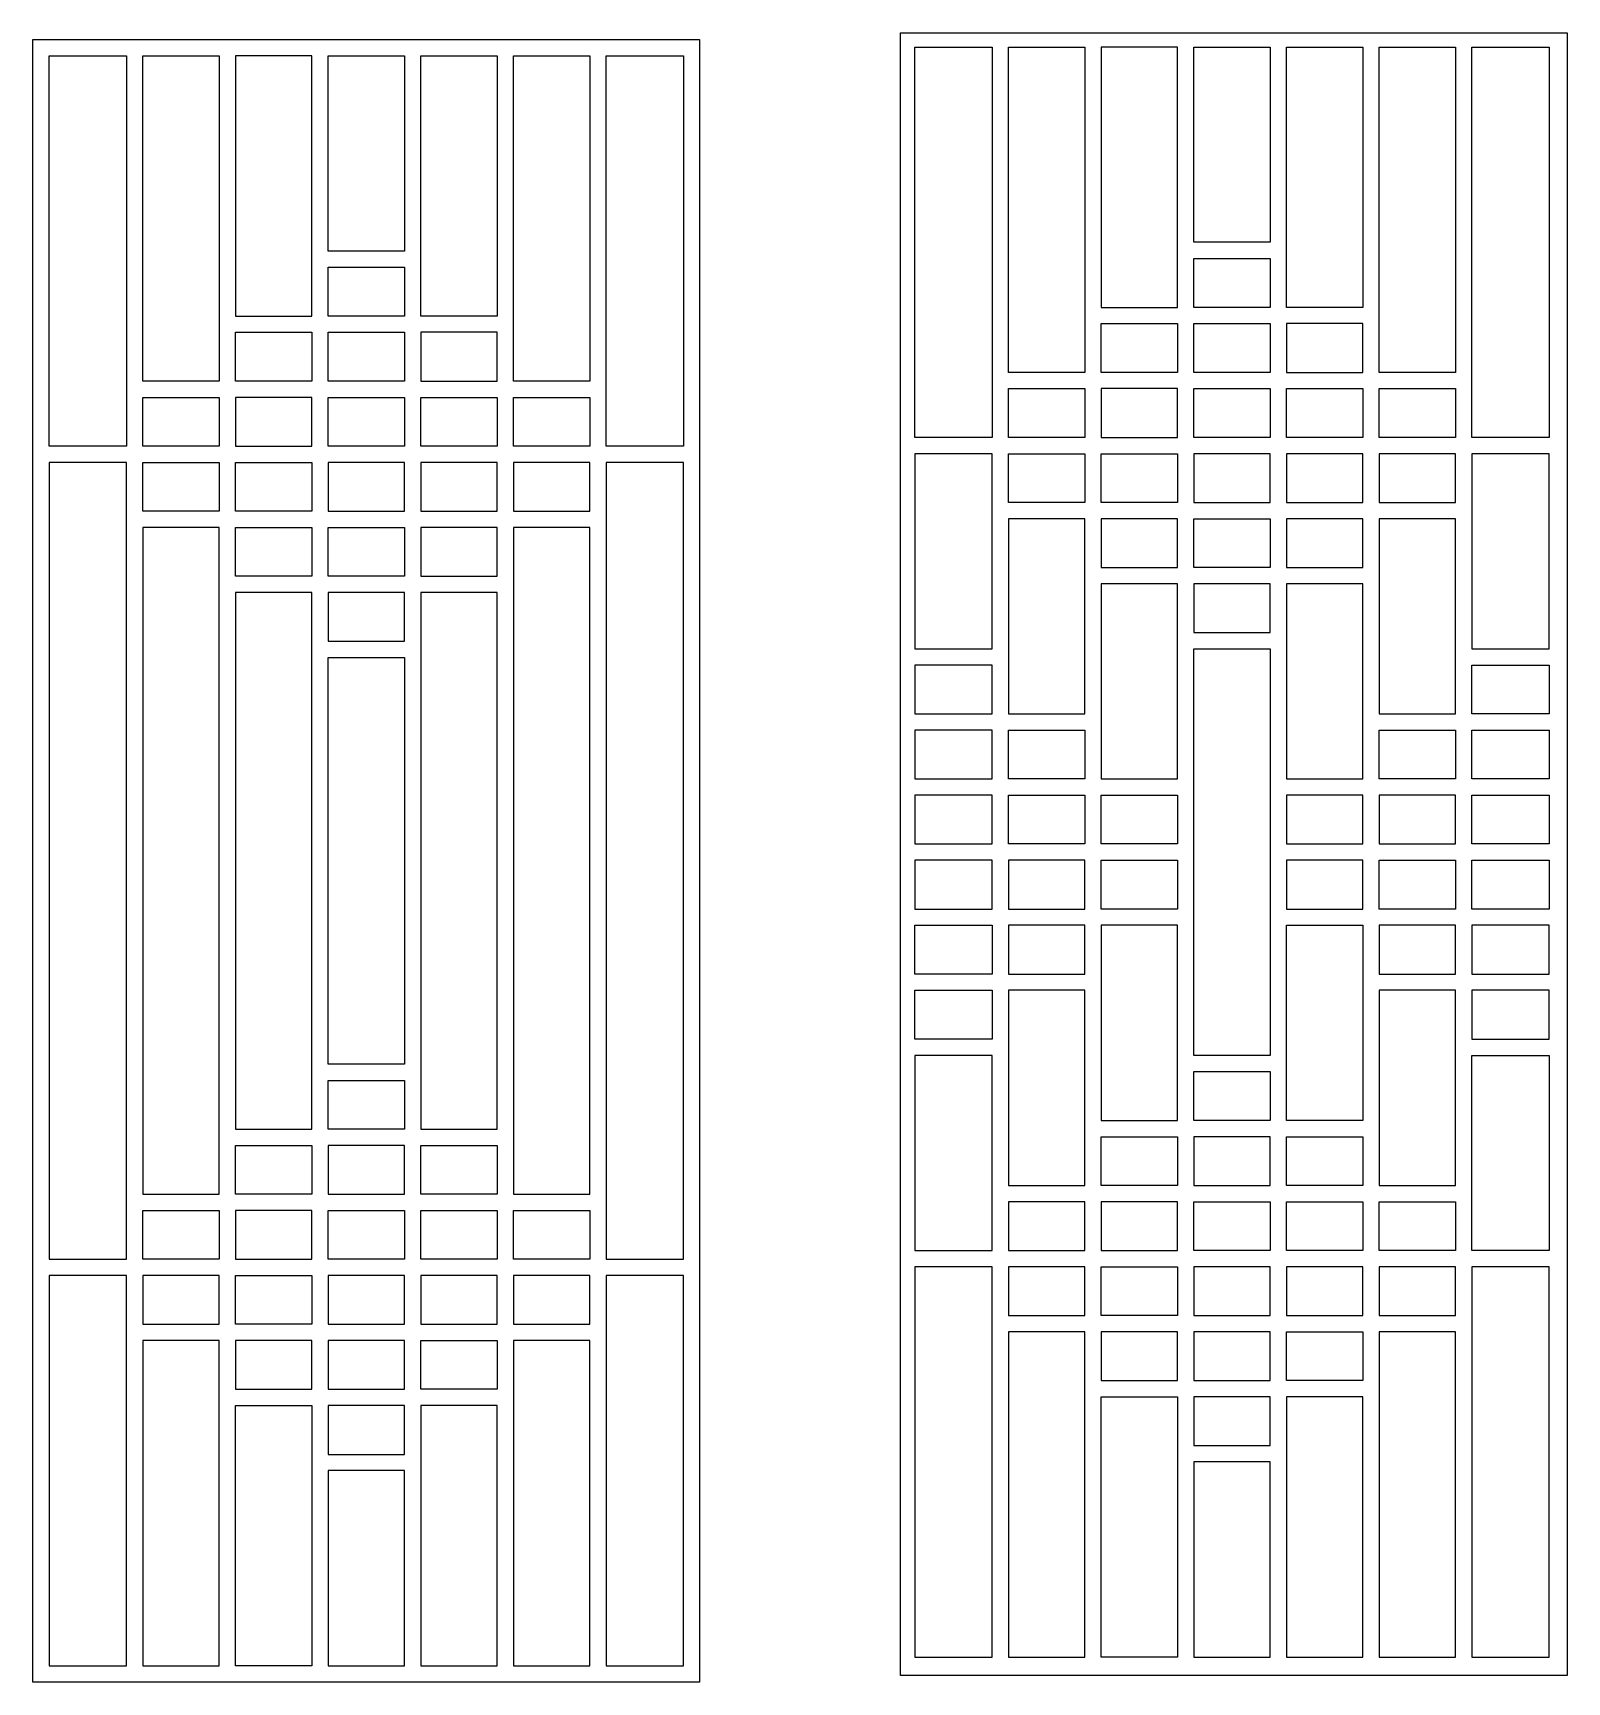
# Model space of a CAD drawing. Header units: centimetres. Extents: x -38 to 150, y -71 to 132.
import ezdxf

# ---------------------------------------------------------------- set-up
doc = ezdxf.new("R2010")
doc.units = ezdxf.units.CM
doc.header["$MEASUREMENT"] = 0
doc.layers.add('layer 1', color=7, linetype='Continuous')

msp = doc.modelspace()

# ---------------------------------------------------------------- linework, layer by layer
at = {"layer": 'layer 1', "color": 114}
for points, knots in [([(-38.22908, -71.30037), (-38.22908, -71.30037), (43.77092, -71.30037), (43.77092, -71.30037), (43.77092, -71.30037), (43.77092, -71.30037), (43.77092, 130.69973), (43.77092, 130.69973), (43.77092, 130.69973), (43.77092, 130.69973), (-38.22908, 130.69973), (-38.22908, 130.69973), (-38.22908, 130.69973), (-38.22908, 130.69973), (-38.22908, -71.30037), (-38.22908, -71.30037)], [0, 0, 0, 0, 0.2, 0.2, 0.2, 0.2, 0.4, 0.4, 0.4, 0.4, 0.6, 0.6, 0.6, 0.6, 1, 1, 1, 1]), ([(-26.72905, 128.69973), (-26.72905, 128.69973), (-36.22907, 128.69971), (-36.22907, 128.69971), (-36.22907, 128.69971), (-36.22907, 128.69971), (-36.22907, 80.69971), (-36.22907, 80.69971), (-36.22907, 80.69971), (-36.22907, 80.69971), (-26.72905, 80.69971), (-26.72905, 80.69971), (-26.72905, 80.69971), (-26.72905, 80.69971), (-26.72905, 128.69971), (-26.72905, 128.69971), (-26.72905, 128.69971), (-26.72905, 128.69971), (-26.72905, 128.69973), (-26.72905, 128.69973)], [0, 0, 0, 0, 0.166666667, 0.166666667, 0.166666667, 0.166666667, 0.333333333, 0.333333333, 0.333333333, 0.333333333, 0.5, 0.5, 0.5, 0.5, 0.666666667, 0.666666667, 0.666666667, 0.666666667, 1, 1, 1, 1]), ([(-24.72905, 88.69972), (-24.72905, 88.69972), (-15.32905, 88.69969), (-15.32905, 88.69969), (-15.32905, 88.69969), (-15.32905, 88.69969), (-15.32905, 128.69971), (-15.32905, 128.69971), (-15.32905, 128.69971), (-15.32905, 128.69971), (-24.72905, 128.69971), (-24.72905, 128.69971), (-24.72905, 128.69971), (-24.72905, 128.69971), (-24.72905, 88.69972), (-24.72905, 88.69972)], [0, 0, 0, 0, 0.2, 0.2, 0.2, 0.2, 0.4, 0.4, 0.4, 0.4, 0.6, 0.6, 0.6, 0.6, 1, 1, 1, 1]), ([(-3.92905, 128.69971), (-3.92905, 128.69971), (-3.92905, 96.6997), (-3.92905, 96.6997), (-3.92905, 96.6997), (-3.92905, 96.6997), (-13.32906, 96.6997), (-13.32906, 96.6997), (-13.32906, 96.6997), (-13.32906, 96.6997), (-13.32905, 128.69971), (-13.32905, 128.69971), (-13.32905, 128.69971), (-13.32905, 128.69971), (-3.92905, 128.69971), (-3.92905, 128.69971)], [0, 0, 0, 0, 0.2, 0.2, 0.2, 0.2, 0.4, 0.4, 0.4, 0.4, 0.6, 0.6, 0.6, 0.6, 1, 1, 1, 1]), ([(-1.92905, 128.69971), (-1.92905, 128.69971), (-1.92905, 104.6997), (-1.92905, 104.6997), (-1.92905, 104.6997), (-1.92905, 104.6997), (7.47095, 104.69969), (7.47095, 104.69969), (7.47095, 104.69969), (7.47095, 104.69969), (7.47095, 128.69971), (7.47095, 128.69971), (7.47095, 128.69971), (7.47095, 128.69971), (-1.92905, 128.69971), (-1.92905, 128.69971)], [0, 0, 0, 0, 0.2, 0.2, 0.2, 0.2, 0.4, 0.4, 0.4, 0.4, 0.6, 0.6, 0.6, 0.6, 1, 1, 1, 1]), ([(9.47094, 128.69971), (9.47094, 128.69971), (9.47095, 96.69971), (9.47095, 96.69971), (9.47095, 96.69971), (9.47095, 96.69971), (18.87095, 96.69971), (18.87095, 96.69971), (18.87095, 96.69971), (18.87095, 96.69971), (18.87095, 128.69971), (18.87095, 128.69971), (18.87095, 128.69971), (18.87095, 128.69971), (9.47094, 128.69971), (9.47094, 128.69971)], [0, 0, 0, 0, 0.2, 0.2, 0.2, 0.2, 0.4, 0.4, 0.4, 0.4, 0.6, 0.6, 0.6, 0.6, 1, 1, 1, 1]), ([(30.27094, 88.6997), (30.27094, 88.6997), (30.27094, 128.69971), (30.27094, 128.69971), (30.27094, 128.69971), (30.27094, 128.69971), (20.87094, 128.69971), (20.87094, 128.69971), (20.87094, 128.69971), (20.87094, 128.69971), (20.87095, 88.6997), (20.87095, 88.6997), (20.87095, 88.6997), (20.87095, 88.6997), (30.27094, 88.6997), (30.27094, 88.6997)], [0, 0, 0, 0, 0.2, 0.2, 0.2, 0.2, 0.4, 0.4, 0.4, 0.4, 0.6, 0.6, 0.6, 0.6, 1, 1, 1, 1]), ([(32.27094, 128.69971), (32.27094, 128.69971), (32.27094, 80.69971), (32.27094, 80.69971), (32.27094, 80.69971), (32.27094, 80.69971), (41.77096, 80.69971), (41.77096, 80.69971), (41.77096, 80.69971), (41.77096, 80.69971), (41.77096, 128.69971), (41.77096, 128.69971), (41.77096, 128.69971), (41.77096, 128.69971), (32.27094, 128.69971), (32.27094, 128.69971)], [0, 0, 0, 0, 0.2, 0.2, 0.2, 0.2, 0.4, 0.4, 0.4, 0.4, 0.6, 0.6, 0.6, 0.6, 1, 1, 1, 1]), ([(-1.92902, 102.6997), (-1.92902, 102.6997), (-1.92905, 96.6997), (-1.92905, 96.6997), (-1.92905, 96.6997), (-1.92905, 96.6997), (7.47095, 96.69968), (7.47095, 96.69968), (7.47095, 96.69968), (7.47095, 96.69968), (7.47095, 102.6997), (7.47095, 102.6997), (7.47095, 102.6997), (7.47095, 102.6997), (-1.92902, 102.6997), (-1.92902, 102.6997)], [0, 0, 0, 0, 0.2, 0.2, 0.2, 0.2, 0.4, 0.4, 0.4, 0.4, 0.6, 0.6, 0.6, 0.6, 1, 1, 1, 1]), ([(-13.32905, 94.6997), (-13.32905, 94.6997), (-13.32905, 88.6997), (-13.32905, 88.6997), (-13.32905, 88.6997), (-13.32905, 88.6997), (-3.92905, 88.69971), (-3.92905, 88.69971), (-3.92905, 88.69971), (-3.92905, 88.69971), (-3.92906, 94.6997), (-3.92906, 94.6997), (-3.92906, 94.6997), (-3.92906, 94.6997), (-13.32905, 94.6997), (-13.32905, 94.6997)], [0, 0, 0, 0, 0.2, 0.2, 0.2, 0.2, 0.4, 0.4, 0.4, 0.4, 0.6, 0.6, 0.6, 0.6, 1, 1, 1, 1]), ([(-1.92905, 88.69971), (-1.92905, 88.69971), (7.47094, 88.6997), (7.47094, 88.6997), (7.47094, 88.6997), (7.47094, 88.6997), (7.47095, 94.6997), (7.47095, 94.6997), (7.47095, 94.6997), (7.47095, 94.6997), (-1.91905, 94.6997), (-1.91905, 94.6997), (-1.91905, 94.6997), (-1.91905, 94.6997), (-1.91907, 94.6997), (-1.91907, 94.6997), (-1.91907, 94.6997), (-1.91907, 94.6997), (-1.92905, 94.6997), (-1.92905, 94.6997), (-1.92905, 94.6997), (-1.92905, 94.6997), (-1.92905, 88.69971), (-1.92905, 88.69971)], [0, 0, 0, 0, 0.142857143, 0.142857143, 0.142857143, 0.142857143, 0.285714286, 0.285714286, 0.285714286, 0.285714286, 0.428571429, 0.428571429, 0.428571429, 0.428571429, 0.571428571, 0.571428571, 0.571428571, 0.571428571, 0.714285714, 0.714285714, 0.714285714, 0.714285714, 1, 1, 1, 1]), ([(18.87095, 88.69969), (18.87095, 88.69969), (9.47096, 88.69968), (9.47096, 88.69968), (9.47096, 88.69968), (9.47096, 88.69968), (9.47095, 94.69968), (9.47095, 94.69968), (9.47095, 94.69968), (12.60428, 94.69968), (15.73762, 94.69968), (18.87095, 94.69968), (18.87095, 94.69968), (18.87095, 94.69968), (18.87095, 88.69969), (18.87095, 88.69969)], [0, 0, 0, 0, 0.2, 0.2, 0.2, 0.2, 0.4, 0.4, 0.4, 0.4, 0.6, 0.6, 0.6, 0.6, 1, 1, 1, 1]), ([(-24.72907, 86.6997), (-24.72907, 86.6997), (-24.72905, 80.69969), (-24.72905, 80.69969), (-24.72905, 80.69969), (-24.72905, 80.69969), (-15.32905, 80.69969), (-15.32905, 80.69969), (-15.32905, 80.69969), (-15.32905, 80.69969), (-15.32905, 86.6997), (-15.32905, 86.6997), (-15.32905, 86.6997), (-15.32905, 86.6997), (-24.72907, 86.6997), (-24.72907, 86.6997)], [0, 0, 0, 0, 0.2, 0.2, 0.2, 0.2, 0.4, 0.4, 0.4, 0.4, 0.6, 0.6, 0.6, 0.6, 1, 1, 1, 1]), ([(-13.32905, 80.69969), (-13.32905, 80.69969), (-13.32905, 80.6997), (-13.32905, 80.6997), (-13.32905, 80.6997), (-13.32905, 80.6997), (-13.32905, 86.6997), (-13.32905, 86.6997), (-13.32905, 86.6997), (-13.32905, 86.6997), (-3.92905, 86.69969), (-3.92905, 86.69969), (-3.92905, 86.69969), (-3.92905, 86.69969), (-3.92906, 80.6997), (-3.92906, 80.6997), (-3.92906, 80.6997), (-3.92906, 80.6997), (-13.32905, 80.6997), (-13.32905, 80.6997), (-13.32905, 80.6997), (-13.32905, 80.6997), (-13.32905, 80.69969), (-13.32905, 80.69969)], [0, 0, 0, 0, 0.142857143, 0.142857143, 0.142857143, 0.142857143, 0.285714286, 0.285714286, 0.285714286, 0.285714286, 0.428571429, 0.428571429, 0.428571429, 0.428571429, 0.571428571, 0.571428571, 0.571428571, 0.571428571, 0.714285714, 0.714285714, 0.714285714, 0.714285714, 1, 1, 1, 1]), ([(-1.92906, 86.6997), (-1.92906, 86.6997), (-1.92904, 80.69969), (-1.92904, 80.69969), (-1.92904, 80.69969), (-1.92904, 80.69969), (7.47095, 80.69969), (7.47095, 80.69969), (7.47095, 80.69969), (7.47095, 80.69969), (7.47095, 86.6997), (7.47095, 86.6997), (7.47095, 86.6997), (7.47095, 86.6997), (-1.92906, 86.6997), (-1.92906, 86.6997)], [0, 0, 0, 0, 0.2, 0.2, 0.2, 0.2, 0.4, 0.4, 0.4, 0.4, 0.6, 0.6, 0.6, 0.6, 1, 1, 1, 1]), ([(9.47097, 86.6997), (9.47097, 86.6997), (9.47094, 80.69969), (9.47094, 80.69969), (9.47094, 80.69969), (9.47094, 80.69969), (18.87095, 80.69969), (18.87095, 80.69969), (18.87095, 80.69969), (18.87095, 80.69969), (18.87095, 86.69977), (18.87095, 86.69977), (18.87095, 86.69977), (18.87095, 86.69977), (9.47097, 86.6997), (9.47097, 86.6997)], [0, 0, 0, 0, 0.2, 0.2, 0.2, 0.2, 0.4, 0.4, 0.4, 0.4, 0.6, 0.6, 0.6, 0.6, 1, 1, 1, 1]), ([(20.87095, 86.6997), (20.87095, 86.6997), (20.87093, 80.69969), (20.87093, 80.69969), (20.87093, 80.69969), (20.87093, 80.69969), (30.27095, 80.69969), (30.27095, 80.69969), (30.27095, 80.69969), (30.27095, 80.69969), (30.27096, 86.6997), (30.27096, 86.6997), (30.27096, 86.6997), (30.27096, 86.6997), (20.87095, 86.6997), (20.87095, 86.6997)], [0, 0, 0, 0, 0.2, 0.2, 0.2, 0.2, 0.4, 0.4, 0.4, 0.4, 0.6, 0.6, 0.6, 0.6, 1, 1, 1, 1]), ([(-36.22907, 78.69974), (-36.22907, 78.69974), (-26.72905, 78.69979), (-26.72905, 78.69979), (-26.72905, 78.69979), (-26.72905, 78.69979), (-26.72905, -19.30043), (-26.72905, -19.30043), (-26.72905, -19.30043), (-26.72905, -19.30043), (-36.22907, -19.30038), (-36.22907, -19.30038), (-36.22907, -19.30038), (-36.22907, -19.30038), (-36.22907, 78.69974), (-36.22907, 78.69974)], [0, 0, 0, 0, 0.2, 0.2, 0.2, 0.2, 0.4, 0.4, 0.4, 0.4, 0.6, 0.6, 0.6, 0.6, 1, 1, 1, 1]), ([(-24.72905, 72.69972), (-24.72905, 72.69972), (-15.32905, 72.69972), (-15.32905, 72.69972), (-15.32905, 72.69972), (-15.32905, 72.69972), (-15.32905, 78.6997), (-15.32905, 78.6997), (-15.32905, 78.6997), (-15.32905, 78.6997), (-24.72905, 78.69972), (-24.72905, 78.69972), (-24.72905, 78.69972), (-24.72905, 78.69972), (-24.72905, 72.69972), (-24.72905, 72.69972)], [0, 0, 0, 0, 0.2, 0.2, 0.2, 0.2, 0.4, 0.4, 0.4, 0.4, 0.6, 0.6, 0.6, 0.6, 1, 1, 1, 1]), ([(-13.32906, 72.69972), (-13.32906, 72.69972), (-3.92905, 72.69972), (-3.92905, 72.69972), (-3.92905, 72.69972), (-3.92905, 72.69972), (-3.92905, 78.6997), (-3.92905, 78.6997), (-3.92905, 78.6997), (-3.92905, 78.6997), (-13.32906, 78.69974), (-13.32906, 78.69974), (-13.32906, 78.69974), (-13.32906, 78.69974), (-13.32906, 72.69972), (-13.32906, 72.69972)], [0, 0, 0, 0, 0.2, 0.2, 0.2, 0.2, 0.4, 0.4, 0.4, 0.4, 0.6, 0.6, 0.6, 0.6, 1, 1, 1, 1]), ([(-1.92906, 72.69968), (-1.92906, 72.69968), (-1.92904, 78.69969), (-1.92904, 78.69969), (-1.92904, 78.69969), (-1.92904, 78.69969), (7.47095, 78.69969), (7.47095, 78.69969), (7.47095, 78.69969), (7.47095, 78.69969), (7.47095, 72.69968), (7.47095, 72.69968), (7.47095, 72.69968), (7.47095, 72.69968), (-1.92906, 72.69968), (-1.92906, 72.69968)], [0, 0, 0, 0, 0.2, 0.2, 0.2, 0.2, 0.4, 0.4, 0.4, 0.4, 0.6, 0.6, 0.6, 0.6, 1, 1, 1, 1]), ([(9.471, 72.69968), (9.471, 72.69968), (9.47097, 78.69969), (9.47097, 78.69969), (9.47097, 78.69969), (9.47097, 78.69969), (18.87098, 78.69969), (18.87098, 78.69969), (18.87098, 78.69969), (18.87098, 78.69969), (18.87098, 72.69961), (18.87098, 72.69961), (18.87098, 72.69961), (18.87098, 72.69961), (9.471, 72.69968), (9.471, 72.69968)], [0, 0, 0, 0, 0.2, 0.2, 0.2, 0.2, 0.4, 0.4, 0.4, 0.4, 0.6, 0.6, 0.6, 0.6, 1, 1, 1, 1]), ([(30.27096, 72.69972), (30.27096, 72.69972), (20.87094, 72.69972), (20.87094, 72.69972), (20.87094, 72.69972), (20.87094, 72.69972), (20.87094, 78.69974), (20.87094, 78.69974), (20.87094, 78.69974), (20.87094, 78.69974), (30.27095, 78.69967), (30.27095, 78.69967), (30.27095, 78.69967), (30.27095, 78.69967), (30.27096, 72.69972), (30.27096, 72.69972)], [0, 0, 0, 0, 0.2, 0.2, 0.2, 0.2, 0.4, 0.4, 0.4, 0.4, 0.6, 0.6, 0.6, 0.6, 1, 1, 1, 1]), ([(32.27095, 78.69967), (32.27095, 78.69967), (41.77093, 78.6997), (41.77093, 78.6997), (41.77093, 78.6997), (41.77093, 78.6997), (41.77093, -19.30034), (41.77093, -19.30034), (41.77093, -19.30034), (41.77093, -19.30034), (32.27095, -19.30031), (32.27095, -19.30031), (32.27095, -19.30031), (32.27095, -19.30031), (32.27095, 78.69967), (32.27095, 78.69967)], [0, 0, 0, 0, 0.2, 0.2, 0.2, 0.2, 0.4, 0.4, 0.4, 0.4, 0.6, 0.6, 0.6, 0.6, 1, 1, 1, 1]), ([(-24.72905, -11.30036), (-24.72905, -11.30036), (-24.72905, 70.69972), (-24.72905, 70.69972), (-24.72905, 70.69972), (-24.72905, 70.69972), (-15.32905, 70.69972), (-15.32905, 70.69972), (-15.32905, 70.69972), (-15.32905, 70.69972), (-15.32905, -11.30036), (-15.32905, -11.30036), (-15.32905, -11.30036), (-15.32905, -11.30036), (-24.72905, -11.30036), (-24.72905, -11.30036)], [0, 0, 0, 0, 0.2, 0.2, 0.2, 0.2, 0.4, 0.4, 0.4, 0.4, 0.6, 0.6, 0.6, 0.6, 1, 1, 1, 1]), ([(-13.32905, 64.69972), (-13.32905, 64.69972), (-3.92905, 64.69972), (-3.92905, 64.69972), (-3.92905, 64.69972), (-3.92905, 64.69972), (-3.92904, 70.69972), (-3.92904, 70.69972), (-3.92904, 70.69972), (-3.92904, 70.69972), (-13.32905, 70.6997), (-13.32905, 70.6997), (-13.32905, 70.6997), (-13.32905, 70.6997), (-13.32905, 64.69972), (-13.32905, 64.69972)], [0, 0, 0, 0, 0.2, 0.2, 0.2, 0.2, 0.4, 0.4, 0.4, 0.4, 0.6, 0.6, 0.6, 0.6, 1, 1, 1, 1]), ([(-1.92904, 70.69968), (-1.92904, 70.69968), (-1.92902, 64.69967), (-1.92902, 64.69967), (-1.92902, 64.69967), (-1.92902, 64.69967), (7.47097, 64.69967), (7.47097, 64.69967), (7.47097, 64.69967), (7.47097, 64.69967), (7.47097, 70.69968), (7.47097, 70.69968), (7.47097, 70.69968), (7.47097, 70.69968), (-1.92904, 70.69968), (-1.92904, 70.69968)], [0, 0, 0, 0, 0.2, 0.2, 0.2, 0.2, 0.4, 0.4, 0.4, 0.4, 0.6, 0.6, 0.6, 0.6, 1, 1, 1, 1]), ([(18.87095, 70.69967), (18.87095, 70.69967), (18.87095, 64.69972), (18.87095, 64.69972), (18.87095, 64.69972), (18.87095, 64.69972), (9.47094, 64.69971), (9.47094, 64.69971), (9.47094, 64.69971), (9.47094, 64.69971), (9.47094, 70.69972), (9.47094, 70.69972), (9.47094, 70.69972), (9.47094, 70.69972), (18.87095, 70.69967), (18.87095, 70.69967)], [0, 0, 0, 0, 0.2, 0.2, 0.2, 0.2, 0.4, 0.4, 0.4, 0.4, 0.6, 0.6, 0.6, 0.6, 1, 1, 1, 1]), ([(20.87094, 70.69977), (20.87094, 70.69977), (30.27096, 70.69972), (30.27096, 70.69972), (30.27096, 70.69972), (30.27096, 70.69972), (30.27096, -11.30036), (30.27096, -11.30036), (30.27096, -11.30036), (30.27096, -11.30036), (20.87094, -11.30041), (20.87094, -11.30041), (20.87094, -11.30041), (20.87094, 16.03298), (20.87094, 43.36638), (20.87094, 70.69977)], [0, 0, 0, 0, 0.2, 0.2, 0.2, 0.2, 0.4, 0.4, 0.4, 0.4, 0.6, 0.6, 0.6, 0.6, 1, 1, 1, 1]), ([(-13.32904, -3.30036), (-13.32904, -3.30036), (-13.32904, 62.69972), (-13.32904, 62.69972), (-13.32904, 62.69972), (-13.32904, 62.69972), (-3.92905, 62.69978), (-3.92905, 62.69978), (-3.92905, 62.69978), (-3.92905, 40.69972), (-3.92905, 18.69964), (-3.92905, -3.30042), (-3.92905, -3.30042), (-3.92905, -3.30042), (-13.32904, -3.30036), (-13.32904, -3.30036)], [0, 0, 0, 0, 0.2, 0.2, 0.2, 0.2, 0.4, 0.4, 0.4, 0.4, 0.6, 0.6, 0.6, 0.6, 1, 1, 1, 1]), ([(7.47095, 56.69972), (7.47095, 56.69972), (-1.92905, 56.69972), (-1.92905, 56.69972), (-1.92905, 56.69972), (-1.92905, 56.69972), (-1.92905, 62.69972), (-1.92905, 62.69972), (-1.92905, 62.69972), (-1.92905, 62.69972), (-1.91906, 62.69972), (-1.91906, 62.69972), (-1.91906, 62.69972), (-1.91906, 62.69972), (-1.91905, 62.69972), (-1.91905, 62.69972), (-1.91905, 62.69972), (-1.91905, 62.69972), (7.47095, 62.69978), (7.47095, 62.69978), (7.47095, 62.69978), (7.47095, 62.69978), (7.47095, 56.69972), (7.47095, 56.69972)], [0, 0, 0, 0, 0.142857143, 0.142857143, 0.142857143, 0.142857143, 0.285714286, 0.285714286, 0.285714286, 0.285714286, 0.428571429, 0.428571429, 0.428571429, 0.428571429, 0.571428571, 0.571428571, 0.571428571, 0.571428571, 0.714285714, 0.714285714, 0.714285714, 0.714285714, 1, 1, 1, 1]), ([(9.47095, 62.69977), (9.47095, 62.69977), (18.87095, 62.69972), (18.87095, 62.69972), (18.87095, 62.69972), (18.87095, 40.6997), (18.87095, 18.69966), (18.87095, -3.30036), (18.87095, -3.30036), (18.87095, -3.30036), (9.47095, -3.30041), (9.47095, -3.30041), (9.47095, -3.30041), (9.47095, 18.69964), (9.47095, 40.69972), (9.47095, 62.69977)], [0, 0, 0, 0, 0.2, 0.2, 0.2, 0.2, 0.4, 0.4, 0.4, 0.4, 0.6, 0.6, 0.6, 0.6, 1, 1, 1, 1]), ([(7.47095, 4.69964), (7.47095, 21.3663), (7.47095, 38.03306), (7.47095, 54.69972), (7.47095, 54.69972), (7.47095, 54.69972), (-1.92908, 54.69972), (-1.92908, 54.69972), (-1.92908, 54.69972), (-1.92908, 38.03303), (-1.92908, 21.36633), (-1.92908, 4.69964), (-1.92908, 4.69964), (-1.92908, 4.69964), (7.47095, 4.69964), (7.47095, 4.69964)], [0, 0, 0, 0, 0.2, 0.2, 0.2, 0.2, 0.4, 0.4, 0.4, 0.4, 0.6, 0.6, 0.6, 0.6, 1, 1, 1, 1]), ([(7.47095, 2.69964), (7.47095, 2.69964), (-1.92905, 2.69964), (-1.92905, 2.69964), (-1.92905, 2.69964), (-1.92905, 2.69964), (-1.92905, -3.30036), (-1.92905, -3.30036), (-1.92905, -3.30036), (-1.92905, -3.30036), (-1.91906, -3.30036), (-1.91906, -3.30036), (-1.91906, -3.30036), (-1.91906, -3.30036), (-1.91905, -3.30036), (-1.91905, -3.30036), (-1.91905, -3.30036), (-1.91905, -3.30036), (7.47095, -3.30042), (7.47095, -3.30042), (7.47095, -3.30042), (7.47095, -3.30042), (7.47095, 2.69964), (7.47095, 2.69964)], [0, 0, 0, 0, 0.142857143, 0.142857143, 0.142857143, 0.142857143, 0.285714286, 0.285714286, 0.285714286, 0.285714286, 0.428571429, 0.428571429, 0.428571429, 0.428571429, 0.571428571, 0.571428571, 0.571428571, 0.571428571, 0.714285714, 0.714285714, 0.714285714, 0.714285714, 1, 1, 1, 1]), ([(-13.32905, -11.30034), (-13.32905, -11.30034), (-3.92904, -11.30036), (-3.92904, -11.30036), (-3.92904, -11.30036), (-3.92904, -11.30036), (-3.92905, -5.30036), (-3.92905, -5.30036), (-3.92905, -5.30036), (-3.92905, -5.30036), (-13.32905, -5.30036), (-13.32905, -5.30036), (-13.32905, -5.30036), (-13.32905, -5.30036), (-13.32905, -11.30034), (-13.32905, -11.30034)], [0, 0, 0, 0, 0.2, 0.2, 0.2, 0.2, 0.4, 0.4, 0.4, 0.4, 0.6, 0.6, 0.6, 0.6, 1, 1, 1, 1]), ([(-1.92904, -11.30032), (-1.92904, -11.30032), (-1.92902, -5.30031), (-1.92902, -5.30031), (-1.92902, -5.30031), (-1.92902, -5.30031), (7.47097, -5.30031), (7.47097, -5.30031), (7.47097, -5.30031), (7.47097, -5.30031), (7.47097, -11.30032), (7.47097, -11.30032), (7.47097, -11.30032), (7.47097, -11.30032), (-1.92904, -11.30032), (-1.92904, -11.30032)], [0, 0, 0, 0, 0.2, 0.2, 0.2, 0.2, 0.4, 0.4, 0.4, 0.4, 0.6, 0.6, 0.6, 0.6, 1, 1, 1, 1]), ([(18.87095, -11.30031), (18.87095, -11.30031), (18.87095, -5.30036), (18.87095, -5.30036), (18.87095, -5.30036), (18.87095, -5.30036), (9.47094, -5.30035), (9.47094, -5.30035), (9.47094, -5.30035), (9.47094, -5.30035), (9.47094, -11.30036), (9.47094, -11.30036), (9.47094, -11.30036), (9.47094, -11.30036), (18.87095, -11.30031), (18.87095, -11.30031)], [0, 0, 0, 0, 0.2, 0.2, 0.2, 0.2, 0.4, 0.4, 0.4, 0.4, 0.6, 0.6, 0.6, 0.6, 1, 1, 1, 1]), ([(-15.32905, -13.30036), (-15.32905, -13.30036), (-24.72905, -13.30036), (-24.72905, -13.30036), (-24.72905, -13.30036), (-24.72905, -13.30036), (-24.72905, -19.30036), (-24.72905, -19.30036), (-24.72905, -19.30036), (-24.72905, -19.30036), (-15.32905, -19.30034), (-15.32905, -19.30034), (-15.32905, -19.30034), (-15.32905, -19.30034), (-15.32905, -13.30036), (-15.32905, -13.30036)], [0, 0, 0, 0, 0.2, 0.2, 0.2, 0.2, 0.4, 0.4, 0.4, 0.4, 0.6, 0.6, 0.6, 0.6, 1, 1, 1, 1]), ([(-13.32906, -13.30036), (-13.32906, -13.30036), (-3.92905, -13.30036), (-3.92905, -13.30036), (-3.92905, -13.30036), (-3.92905, -13.30036), (-3.92905, -19.30034), (-3.92905, -19.30034), (-3.92905, -19.30034), (-3.92905, -19.30034), (-13.32906, -19.30038), (-13.32906, -19.30038), (-13.32906, -19.30038), (-13.32906, -19.30038), (-13.32906, -13.30036), (-13.32906, -13.30036)], [0, 0, 0, 0, 0.2, 0.2, 0.2, 0.2, 0.4, 0.4, 0.4, 0.4, 0.6, 0.6, 0.6, 0.6, 1, 1, 1, 1]), ([(-1.92906, -13.30032), (-1.92906, -13.30032), (-1.92904, -19.30033), (-1.92904, -19.30033), (-1.92904, -19.30033), (-1.92904, -19.30033), (7.47095, -19.30033), (7.47095, -19.30033), (7.47095, -19.30033), (7.47095, -19.30033), (7.47095, -13.30032), (7.47095, -13.30032), (7.47095, -13.30032), (7.47095, -13.30032), (-1.92906, -13.30032), (-1.92906, -13.30032)], [0, 0, 0, 0, 0.2, 0.2, 0.2, 0.2, 0.4, 0.4, 0.4, 0.4, 0.6, 0.6, 0.6, 0.6, 1, 1, 1, 1]), ([(9.471, -13.30032), (9.471, -13.30032), (9.47097, -19.30033), (9.47097, -19.30033), (9.47097, -19.30033), (9.47097, -19.30033), (18.87098, -19.30033), (18.87098, -19.30033), (18.87098, -19.30033), (18.87098, -19.30033), (18.87098, -13.30025), (18.87098, -13.30025), (18.87098, -13.30025), (18.87098, -13.30025), (9.471, -13.30032), (9.471, -13.30032)], [0, 0, 0, 0, 0.2, 0.2, 0.2, 0.2, 0.4, 0.4, 0.4, 0.4, 0.6, 0.6, 0.6, 0.6, 1, 1, 1, 1]), ([(30.27096, -13.30036), (30.27096, -13.30036), (20.87094, -13.30036), (20.87094, -13.30036), (20.87094, -13.30036), (20.87094, -13.30036), (20.87094, -19.30038), (20.87094, -19.30038), (20.87094, -19.30038), (20.87094, -19.30038), (30.27095, -19.30031), (30.27095, -19.30031), (30.27095, -19.30031), (30.27095, -19.30031), (30.27096, -13.30036), (30.27096, -13.30036)], [0, 0, 0, 0, 0.2, 0.2, 0.2, 0.2, 0.4, 0.4, 0.4, 0.4, 0.6, 0.6, 0.6, 0.6, 1, 1, 1, 1]), ([(-26.72905, -69.30037), (-26.72905, -69.30037), (-36.22907, -69.30035), (-36.22907, -69.30035), (-36.22907, -69.30035), (-36.22907, -69.30035), (-36.22907, -21.30035), (-36.22907, -21.30035), (-36.22907, -21.30035), (-36.22907, -21.30035), (-26.72905, -21.30035), (-26.72905, -21.30035), (-26.72905, -21.30035), (-26.72905, -21.30035), (-26.72905, -69.30035), (-26.72905, -69.30035), (-26.72905, -69.30035), (-26.72905, -69.30035), (-26.72905, -69.30037), (-26.72905, -69.30037)], [0, 0, 0, 0, 0.166666667, 0.166666667, 0.166666667, 0.166666667, 0.333333333, 0.333333333, 0.333333333, 0.333333333, 0.5, 0.5, 0.5, 0.5, 0.666666667, 0.666666667, 0.666666667, 0.666666667, 1, 1, 1, 1]), ([(-24.72907, -27.30034), (-24.72907, -27.30034), (-24.72905, -21.30033), (-24.72905, -21.30033), (-24.72905, -21.30033), (-24.72905, -21.30033), (-15.32905, -21.30033), (-15.32905, -21.30033), (-15.32905, -21.30033), (-15.32905, -21.30033), (-15.32905, -27.30034), (-15.32905, -27.30034), (-15.32905, -27.30034), (-15.32905, -27.30034), (-24.72907, -27.30034), (-24.72907, -27.30034)], [0, 0, 0, 0, 0.2, 0.2, 0.2, 0.2, 0.4, 0.4, 0.4, 0.4, 0.6, 0.6, 0.6, 0.6, 1, 1, 1, 1]), ([(-13.32905, -21.30034), (-13.32905, -21.30034), (-13.32905, -27.30034), (-13.32905, -27.30034), (-13.32905, -27.30034), (-13.32905, -27.30034), (-3.92905, -27.30033), (-3.92905, -27.30033), (-3.92905, -27.30033), (-3.92905, -27.30033), (-3.92906, -21.30034), (-3.92906, -21.30034), (-3.92906, -21.30034), (-3.92906, -21.30034), (-13.32905, -21.30034), (-13.32905, -21.30034)], [0, 0, 0, 0, 0.2, 0.2, 0.2, 0.2, 0.4, 0.4, 0.4, 0.4, 0.6, 0.6, 0.6, 0.6, 1, 1, 1, 1]), ([(-1.92906, -27.30034), (-1.92906, -27.30034), (-1.92904, -21.30033), (-1.92904, -21.30033), (-1.92904, -21.30033), (-1.92904, -21.30033), (7.47095, -21.30033), (7.47095, -21.30033), (7.47095, -21.30033), (7.47095, -21.30033), (7.47095, -27.30034), (7.47095, -27.30034), (7.47095, -27.30034), (7.47095, -27.30034), (-1.92906, -27.30034), (-1.92906, -27.30034)], [0, 0, 0, 0, 0.2, 0.2, 0.2, 0.2, 0.4, 0.4, 0.4, 0.4, 0.6, 0.6, 0.6, 0.6, 1, 1, 1, 1]), ([(9.47097, -27.30034), (9.47097, -27.30034), (9.47094, -21.30033), (9.47094, -21.30033), (9.47094, -21.30033), (9.47094, -21.30033), (18.87095, -21.30033), (18.87095, -21.30033), (18.87095, -21.30033), (18.87095, -21.30033), (18.87095, -27.30041), (18.87095, -27.30041), (18.87095, -27.30041), (18.87095, -27.30041), (9.47097, -27.30034), (9.47097, -27.30034)], [0, 0, 0, 0, 0.2, 0.2, 0.2, 0.2, 0.4, 0.4, 0.4, 0.4, 0.6, 0.6, 0.6, 0.6, 1, 1, 1, 1]), ([(20.87095, -27.30034), (20.87095, -27.30034), (20.87093, -21.30033), (20.87093, -21.30033), (20.87093, -21.30033), (20.87093, -21.30033), (30.27095, -21.30033), (30.27095, -21.30033), (30.27095, -21.30033), (30.27095, -21.30033), (30.27096, -27.30034), (30.27096, -27.30034), (30.27096, -27.30034), (30.27096, -27.30034), (20.87095, -27.30034), (20.87095, -27.30034)], [0, 0, 0, 0, 0.2, 0.2, 0.2, 0.2, 0.4, 0.4, 0.4, 0.4, 0.6, 0.6, 0.6, 0.6, 1, 1, 1, 1]), ([(32.27094, -69.30035), (32.27094, -69.30035), (32.27094, -21.30035), (32.27094, -21.30035), (32.27094, -21.30035), (32.27094, -21.30035), (41.77096, -21.30035), (41.77096, -21.30035), (41.77096, -21.30035), (41.77096, -21.30035), (41.77096, -69.30035), (41.77096, -69.30035), (41.77096, -69.30035), (41.77096, -69.30035), (32.27094, -69.30035), (32.27094, -69.30035)], [0, 0, 0, 0, 0.2, 0.2, 0.2, 0.2, 0.4, 0.4, 0.4, 0.4, 0.6, 0.6, 0.6, 0.6, 1, 1, 1, 1]), ([(-24.72905, -29.30036), (-24.72905, -29.30036), (-15.32905, -29.30033), (-15.32905, -29.30033), (-15.32905, -29.30033), (-15.32905, -29.30033), (-15.32905, -69.30035), (-15.32905, -69.30035), (-15.32905, -69.30035), (-15.32905, -69.30035), (-24.72905, -69.30035), (-24.72905, -69.30035), (-24.72905, -69.30035), (-24.72905, -69.30035), (-24.72905, -29.30036), (-24.72905, -29.30036)], [0, 0, 0, 0, 0.2, 0.2, 0.2, 0.2, 0.4, 0.4, 0.4, 0.4, 0.6, 0.6, 0.6, 0.6, 1, 1, 1, 1]), ([(-13.32905, -35.30034), (-13.32905, -35.30034), (-13.32905, -29.30034), (-13.32905, -29.30034), (-13.32905, -29.30034), (-13.32905, -29.30034), (-3.92905, -29.30035), (-3.92905, -29.30035), (-3.92905, -29.30035), (-3.92905, -29.30035), (-3.92906, -35.30034), (-3.92906, -35.30034), (-3.92906, -35.30034), (-3.92906, -35.30034), (-13.32905, -35.30034), (-13.32905, -35.30034)], [0, 0, 0, 0, 0.2, 0.2, 0.2, 0.2, 0.4, 0.4, 0.4, 0.4, 0.6, 0.6, 0.6, 0.6, 1, 1, 1, 1]), ([(-1.92905, -29.30035), (-1.92905, -29.30035), (7.47094, -29.30034), (7.47094, -29.30034), (7.47094, -29.30034), (7.47094, -29.30034), (7.47095, -35.30034), (7.47095, -35.30034), (7.47095, -35.30034), (7.47095, -35.30034), (-1.91905, -35.30034), (-1.91905, -35.30034), (-1.91905, -35.30034), (-1.91905, -35.30034), (-1.91907, -35.30034), (-1.91907, -35.30034), (-1.91907, -35.30034), (-1.91907, -35.30034), (-1.92905, -35.30034), (-1.92905, -35.30034), (-1.92905, -35.30034), (-1.92905, -35.30034), (-1.92905, -29.30035), (-1.92905, -29.30035)], [0, 0, 0, 0, 0.142857143, 0.142857143, 0.142857143, 0.142857143, 0.285714286, 0.285714286, 0.285714286, 0.285714286, 0.428571429, 0.428571429, 0.428571429, 0.428571429, 0.571428571, 0.571428571, 0.571428571, 0.571428571, 0.714285714, 0.714285714, 0.714285714, 0.714285714, 1, 1, 1, 1]), ([(18.87095, -29.30033), (18.87095, -29.30033), (9.47096, -29.30032), (9.47096, -29.30032), (9.47096, -29.30032), (9.47096, -29.30032), (9.47095, -35.30032), (9.47095, -35.30032), (9.47095, -35.30032), (9.47095, -35.30032), (18.86095, -35.30032), (18.86095, -35.30032), (18.86095, -35.30032), (18.86095, -35.30032), (18.86097, -35.30032), (18.86097, -35.30032), (18.86097, -35.30032), (18.86097, -35.30032), (18.87095, -35.30032), (18.87095, -35.30032), (18.87095, -35.30032), (18.87095, -35.30032), (18.87095, -29.30033), (18.87095, -29.30033)], [0, 0, 0, 0, 0.142857143, 0.142857143, 0.142857143, 0.142857143, 0.285714286, 0.285714286, 0.285714286, 0.285714286, 0.428571429, 0.428571429, 0.428571429, 0.428571429, 0.571428571, 0.571428571, 0.571428571, 0.571428571, 0.714285714, 0.714285714, 0.714285714, 0.714285714, 1, 1, 1, 1]), ([(30.27094, -29.30034), (30.27094, -29.30034), (30.27094, -69.30035), (30.27094, -69.30035), (30.27094, -69.30035), (30.27094, -69.30035), (20.87094, -69.30035), (20.87094, -69.30035), (20.87094, -69.30035), (20.87094, -69.30035), (20.87095, -29.30034), (20.87095, -29.30034), (20.87095, -29.30034), (20.87095, -29.30034), (30.27094, -29.30034), (30.27094, -29.30034)], [0, 0, 0, 0, 0.2, 0.2, 0.2, 0.2, 0.4, 0.4, 0.4, 0.4, 0.6, 0.6, 0.6, 0.6, 1, 1, 1, 1]), ([(-3.92905, -69.30035), (-3.92905, -69.30035), (-3.92905, -37.30034), (-3.92905, -37.30034), (-3.92905, -37.30034), (-3.92905, -37.30034), (-13.32906, -37.30034), (-13.32906, -37.30034), (-13.32906, -37.30034), (-13.32906, -37.30034), (-13.32905, -69.30035), (-13.32905, -69.30035), (-13.32905, -69.30035), (-13.32905, -69.30035), (-3.92905, -69.30035), (-3.92905, -69.30035)], [0, 0, 0, 0, 0.2, 0.2, 0.2, 0.2, 0.4, 0.4, 0.4, 0.4, 0.6, 0.6, 0.6, 0.6, 1, 1, 1, 1]), ([(-1.92902, -43.30034), (-1.92902, -43.30034), (-1.92905, -37.30034), (-1.92905, -37.30034), (-1.92905, -37.30034), (-1.92905, -37.30034), (7.47095, -37.30032), (7.47095, -37.30032), (7.47095, -37.30032), (7.47095, -37.30032), (7.47095, -43.30034), (7.47095, -43.30034), (7.47095, -43.30034), (7.47095, -43.30034), (-1.92902, -43.30034), (-1.92902, -43.30034)], [0, 0, 0, 0, 0.2, 0.2, 0.2, 0.2, 0.4, 0.4, 0.4, 0.4, 0.6, 0.6, 0.6, 0.6, 1, 1, 1, 1]), ([(9.47094, -69.30035), (9.47094, -69.30035), (9.47095, -37.30035), (9.47095, -37.30035), (9.47095, -37.30035), (9.47095, -37.30035), (18.87095, -37.30035), (18.87095, -37.30035), (18.87095, -37.30035), (18.87095, -37.30035), (18.87095, -69.30035), (18.87095, -69.30035), (18.87095, -69.30035), (18.87095, -69.30035), (9.47094, -69.30035), (9.47094, -69.30035)], [0, 0, 0, 0, 0.2, 0.2, 0.2, 0.2, 0.4, 0.4, 0.4, 0.4, 0.6, 0.6, 0.6, 0.6, 1, 1, 1, 1]), ([(-1.92905, -69.30035), (-1.92905, -69.30035), (-1.92905, -45.30034), (-1.92905, -45.30034), (-1.92905, -45.30034), (-1.92905, -45.30034), (7.47095, -45.30033), (7.47095, -45.30033), (7.47095, -45.30033), (7.47095, -45.30033), (7.47095, -69.30035), (7.47095, -69.30035), (7.47095, -69.30035), (7.47095, -69.30035), (-1.92905, -69.30035), (-1.92905, -69.30035)], [0, 0, 0, 0, 0.2, 0.2, 0.2, 0.2, 0.4, 0.4, 0.4, 0.4, 0.6, 0.6, 0.6, 0.6, 1, 1, 1, 1])]:
    msp.add_open_spline(points, degree=3, knots=knots, dxfattribs=at)
at = {"layer": 'layer 1', "color": 250, "lineweight": 9}
for points, knots in [([(-38.22908, -71.30037), (-38.22908, -71.30037), (43.77092, -71.30037), (43.77092, -71.30037), (43.77092, -71.30037), (43.77092, -71.30037), (43.77092, 130.69973), (43.77092, 130.69973), (43.77092, 130.69973), (43.77092, 130.69973), (-38.22908, 130.69973), (-38.22908, 130.69973), (-38.22908, 130.69973), (-38.22908, 130.69973), (-38.22908, -71.30037), (-38.22908, -71.30037)], [0, 0, 0, 0, 0.2, 0.2, 0.2, 0.2, 0.4, 0.4, 0.4, 0.4, 0.6, 0.6, 0.6, 0.6, 1, 1, 1, 1]), ([(68.47246, -70.48552), (68.47246, -70.48552), (150.47246, -70.48552), (150.47246, -70.48552), (150.47246, -70.48552), (150.47246, -70.48552), (150.47246, 131.51458), (150.47246, 131.51458), (150.47246, 131.51458), (150.47246, 131.51458), (68.47246, 131.51458), (68.47246, 131.51458), (68.47246, 131.51458), (68.47246, 131.51458), (68.47246, -70.48552), (68.47246, -70.48552)], [0, 0, 0, 0, 0.2, 0.2, 0.2, 0.2, 0.4, 0.4, 0.4, 0.4, 0.6, 0.6, 0.6, 0.6, 1, 1, 1, 1]), ([(-26.72905, 128.69973), (-26.72905, 128.69973), (-36.22907, 128.69971), (-36.22907, 128.69971), (-36.22907, 128.69971), (-36.22907, 128.69971), (-36.22907, 80.69971), (-36.22907, 80.69971), (-36.22907, 80.69971), (-36.22907, 80.69971), (-26.72905, 80.69971), (-26.72905, 80.69971), (-26.72905, 80.69971), (-26.72905, 80.69971), (-26.72905, 128.69971), (-26.72905, 128.69971), (-26.72905, 128.69971), (-26.72905, 128.69971), (-26.72905, 128.69973), (-26.72905, 128.69973)], [0, 0, 0, 0, 0.166666667, 0.166666667, 0.166666667, 0.166666667, 0.333333333, 0.333333333, 0.333333333, 0.333333333, 0.5, 0.5, 0.5, 0.5, 0.666666667, 0.666666667, 0.666666667, 0.666666667, 1, 1, 1, 1]), ([(-24.72905, 88.69972), (-24.72905, 88.69972), (-15.32905, 88.69969), (-15.32905, 88.69969), (-15.32905, 88.69969), (-15.32905, 88.69969), (-15.32905, 128.69971), (-15.32905, 128.69971), (-15.32905, 128.69971), (-15.32905, 128.69971), (-24.72905, 128.69971), (-24.72905, 128.69971), (-24.72905, 128.69971), (-24.72905, 128.69971), (-24.72905, 88.69972), (-24.72905, 88.69972)], [0, 0, 0, 0, 0.2, 0.2, 0.2, 0.2, 0.4, 0.4, 0.4, 0.4, 0.6, 0.6, 0.6, 0.6, 1, 1, 1, 1]), ([(-3.92905, 128.69971), (-3.92905, 128.69971), (-3.92905, 96.6997), (-3.92905, 96.6997), (-3.92905, 96.6997), (-3.92905, 96.6997), (-13.32906, 96.6997), (-13.32906, 96.6997), (-13.32906, 96.6997), (-13.32906, 96.6997), (-13.32905, 128.69971), (-13.32905, 128.69971), (-13.32905, 128.69971), (-13.32905, 128.69971), (-3.92905, 128.69971), (-3.92905, 128.69971)], [0, 0, 0, 0, 0.2, 0.2, 0.2, 0.2, 0.4, 0.4, 0.4, 0.4, 0.6, 0.6, 0.6, 0.6, 1, 1, 1, 1]), ([(-1.92905, 128.69971), (-1.92905, 128.69971), (-1.92905, 104.6997), (-1.92905, 104.6997), (-1.92905, 104.6997), (-1.92905, 104.6997), (7.47095, 104.69969), (7.47095, 104.69969), (7.47095, 104.69969), (7.47095, 104.69969), (7.47095, 128.69971), (7.47095, 128.69971), (7.47095, 128.69971), (7.47095, 128.69971), (-1.92905, 128.69971), (-1.92905, 128.69971)], [0, 0, 0, 0, 0.2, 0.2, 0.2, 0.2, 0.4, 0.4, 0.4, 0.4, 0.6, 0.6, 0.6, 0.6, 1, 1, 1, 1]), ([(9.47094, 128.69971), (9.47094, 128.69971), (9.47095, 96.69971), (9.47095, 96.69971), (9.47095, 96.69971), (9.47095, 96.69971), (18.87095, 96.69971), (18.87095, 96.69971), (18.87095, 96.69971), (18.87095, 96.69971), (18.87095, 128.69971), (18.87095, 128.69971), (18.87095, 128.69971), (18.87095, 128.69971), (9.47094, 128.69971), (9.47094, 128.69971)], [0, 0, 0, 0, 0.2, 0.2, 0.2, 0.2, 0.4, 0.4, 0.4, 0.4, 0.6, 0.6, 0.6, 0.6, 1, 1, 1, 1]), ([(30.27094, 88.6997), (30.27094, 88.6997), (30.27094, 128.69971), (30.27094, 128.69971), (30.27094, 128.69971), (30.27094, 128.69971), (20.87094, 128.69971), (20.87094, 128.69971), (20.87094, 128.69971), (20.87094, 128.69971), (20.87095, 88.6997), (20.87095, 88.6997), (20.87095, 88.6997), (20.87095, 88.6997), (30.27094, 88.6997), (30.27094, 88.6997)], [0, 0, 0, 0, 0.2, 0.2, 0.2, 0.2, 0.4, 0.4, 0.4, 0.4, 0.6, 0.6, 0.6, 0.6, 1, 1, 1, 1]), ([(32.27094, 128.69971), (32.27094, 128.69971), (32.27094, 80.69971), (32.27094, 80.69971), (32.27094, 80.69971), (32.27094, 80.69971), (41.77096, 80.69971), (41.77096, 80.69971), (41.77096, 80.69971), (41.77096, 80.69971), (41.77096, 128.69971), (41.77096, 128.69971), (41.77096, 128.69971), (41.77096, 128.69971), (32.27094, 128.69971), (32.27094, 128.69971)], [0, 0, 0, 0, 0.2, 0.2, 0.2, 0.2, 0.4, 0.4, 0.4, 0.4, 0.6, 0.6, 0.6, 0.6, 1, 1, 1, 1]), ([(70.26091, 129.77183), (70.26091, 129.77183), (70.26091, 81.77182), (70.26091, 81.77182), (70.26091, 81.77182), (70.26091, 81.77182), (79.76093, 81.77182), (79.76093, 81.77182), (79.76093, 81.77182), (79.76093, 81.77182), (79.76093, 129.77182), (79.76093, 129.77182), (79.76093, 129.77182), (79.76093, 129.77182), (70.26091, 129.77183), (70.26091, 129.77183)], [0, 0, 0, 0, 0.2, 0.2, 0.2, 0.2, 0.4, 0.4, 0.4, 0.4, 0.6, 0.6, 0.6, 0.6, 1, 1, 1, 1]), ([(81.76093, 89.77183), (81.76093, 89.77183), (91.16093, 89.7718), (91.16093, 89.7718), (91.16093, 89.7718), (91.16093, 89.7718), (91.16093, 129.77182), (91.16093, 129.77182), (91.16093, 129.77182), (91.16093, 129.77182), (81.76093, 129.77182), (81.76093, 129.77182), (81.76093, 129.77182), (81.76093, 129.77182), (81.76093, 89.77183), (81.76093, 89.77183)], [0, 0, 0, 0, 0.2, 0.2, 0.2, 0.2, 0.4, 0.4, 0.4, 0.4, 0.6, 0.6, 0.6, 0.6, 1, 1, 1, 1]), ([(102.56093, 129.77182), (102.56093, 129.77182), (102.56088, 97.77181), (102.56088, 97.77181), (102.56088, 97.77181), (102.56088, 97.77181), (93.16092, 97.77181), (93.16092, 97.77181), (93.16092, 97.77181), (93.16092, 97.77181), (93.16093, 129.77182), (93.16093, 129.77182), (93.16093, 129.77182), (93.16093, 129.77182), (102.56093, 129.77182), (102.56093, 129.77182)], [0, 0, 0, 0, 0.2, 0.2, 0.2, 0.2, 0.4, 0.4, 0.4, 0.4, 0.6, 0.6, 0.6, 0.6, 1, 1, 1, 1]), ([(104.56093, 129.77182), (104.56093, 129.77182), (104.56093, 105.77181), (104.56093, 105.77181), (104.56093, 105.77181), (104.56093, 105.77181), (113.96093, 105.7718), (113.96093, 105.7718), (113.96093, 105.7718), (113.96093, 105.7718), (113.96093, 129.77182), (113.96093, 129.77182), (113.96093, 129.77182), (113.96093, 129.77182), (104.56093, 129.77182), (104.56093, 129.77182)], [0, 0, 0, 0, 0.2, 0.2, 0.2, 0.2, 0.4, 0.4, 0.4, 0.4, 0.6, 0.6, 0.6, 0.6, 1, 1, 1, 1]), ([(115.96092, 129.77182), (115.96092, 129.77182), (115.96093, 97.77182), (115.96093, 97.77182), (115.96093, 97.77182), (115.96093, 97.77182), (125.36093, 97.77182), (125.36093, 97.77182), (125.36093, 97.77182), (125.36093, 97.77182), (125.36093, 129.77182), (125.36093, 129.77182), (125.36093, 129.77182), (125.36093, 129.77182), (115.96092, 129.77182), (115.96092, 129.77182)], [0, 0, 0, 0, 0.2, 0.2, 0.2, 0.2, 0.4, 0.4, 0.4, 0.4, 0.6, 0.6, 0.6, 0.6, 1, 1, 1, 1]), ([(136.76092, 89.77181), (136.76092, 89.77181), (136.76092, 129.77182), (136.76092, 129.77182), (136.76092, 129.77182), (136.76092, 129.77182), (127.36092, 129.77182), (127.36092, 129.77182), (127.36092, 129.77182), (127.36092, 129.77182), (127.36093, 89.77181), (127.36093, 89.77181), (127.36093, 89.77181), (127.36093, 89.77181), (136.76092, 89.77181), (136.76092, 89.77181)], [0, 0, 0, 0, 0.2, 0.2, 0.2, 0.2, 0.4, 0.4, 0.4, 0.4, 0.6, 0.6, 0.6, 0.6, 1, 1, 1, 1]), ([(138.7609, 129.77182), (138.7609, 129.77182), (138.76092, 81.77182), (138.76092, 81.77182), (138.76092, 81.77182), (138.76092, 81.77182), (148.26094, 81.77182), (148.26094, 81.77182), (148.26094, 81.77182), (148.26094, 81.77182), (148.26094, 129.77182), (148.26094, 129.77182), (148.26094, 129.77182), (148.26094, 129.77182), (138.7609, 129.77182), (138.7609, 129.77182)], [0, 0, 0, 0, 0.2, 0.2, 0.2, 0.2, 0.4, 0.4, 0.4, 0.4, 0.6, 0.6, 0.6, 0.6, 1, 1, 1, 1]), ([(104.56096, 103.77181), (104.56096, 103.77181), (104.56093, 97.77181), (104.56093, 97.77181), (104.56093, 97.77181), (104.56093, 97.77181), (113.96093, 97.77179), (113.96093, 97.77179), (113.96093, 97.77179), (113.96093, 97.77179), (113.96093, 103.77181), (113.96093, 103.77181), (113.96093, 103.77181), (113.96093, 103.77181), (104.56096, 103.77181), (104.56096, 103.77181)], [0, 0, 0, 0, 0.2, 0.2, 0.2, 0.2, 0.4, 0.4, 0.4, 0.4, 0.6, 0.6, 0.6, 0.6, 1, 1, 1, 1]), ([(-1.92902, 102.6997), (-1.92902, 102.6997), (-1.92905, 96.6997), (-1.92905, 96.6997), (-1.92905, 96.6997), (-1.92905, 96.6997), (7.47095, 96.69968), (7.47095, 96.69968), (7.47095, 96.69968), (7.47095, 96.69968), (7.47095, 102.6997), (7.47095, 102.6997), (7.47095, 102.6997), (7.47095, 102.6997), (-1.92902, 102.6997), (-1.92902, 102.6997)], [0, 0, 0, 0, 0.2, 0.2, 0.2, 0.2, 0.4, 0.4, 0.4, 0.4, 0.6, 0.6, 0.6, 0.6, 1, 1, 1, 1]), ([(93.16093, 95.77181), (93.16093, 95.77181), (93.16088, 89.77181), (93.16088, 89.77181), (93.16088, 89.77181), (93.16088, 89.77181), (102.56093, 89.77182), (102.56093, 89.77182), (102.56093, 89.77182), (102.56093, 89.77182), (102.56092, 95.77181), (102.56092, 95.77181), (102.56092, 95.77181), (102.56092, 95.77181), (93.16093, 95.77181), (93.16093, 95.77181)], [0, 0, 0, 0, 0.2, 0.2, 0.2, 0.2, 0.4, 0.4, 0.4, 0.4, 0.6, 0.6, 0.6, 0.6, 1, 1, 1, 1]), ([(104.56093, 89.77182), (104.56093, 89.77182), (113.96092, 89.77181), (113.96092, 89.77181), (113.96092, 89.77181), (113.96092, 89.77181), (113.96093, 95.77181), (113.96093, 95.77181), (113.96093, 95.77181), (113.96093, 95.77181), (104.57093, 95.77181), (104.57093, 95.77181), (104.57093, 95.77181), (104.57093, 95.77181), (104.57091, 95.77181), (104.57091, 95.77181), (104.57091, 95.77181), (104.57091, 95.77181), (104.56093, 95.77181), (104.56093, 95.77181), (104.56093, 95.77181), (104.56093, 95.77181), (104.56093, 89.77182), (104.56093, 89.77182)], [0, 0, 0, 0, 0.142857143, 0.142857143, 0.142857143, 0.142857143, 0.285714286, 0.285714286, 0.285714286, 0.285714286, 0.428571429, 0.428571429, 0.428571429, 0.428571429, 0.571428571, 0.571428571, 0.571428571, 0.571428571, 0.714285714, 0.714285714, 0.714285714, 0.714285714, 1, 1, 1, 1]), ([(125.36093, 89.7718), (125.36093, 89.7718), (115.96094, 89.77179), (115.96094, 89.77179), (115.96094, 89.77179), (115.96094, 89.77179), (115.96093, 95.77179), (115.96093, 95.77179), (115.96093, 95.77179), (119.09426, 95.77179), (122.2276, 95.77179), (125.36093, 95.77179), (125.36093, 95.77179), (125.36093, 95.77179), (125.36093, 89.7718), (125.36093, 89.7718)], [0, 0, 0, 0, 0.2, 0.2, 0.2, 0.2, 0.4, 0.4, 0.4, 0.4, 0.6, 0.6, 0.6, 0.6, 1, 1, 1, 1]), ([(-13.32905, 94.6997), (-13.32905, 94.6997), (-13.32905, 88.6997), (-13.32905, 88.6997), (-13.32905, 88.6997), (-13.32905, 88.6997), (-3.92905, 88.69971), (-3.92905, 88.69971), (-3.92905, 88.69971), (-3.92905, 88.69971), (-3.92906, 94.6997), (-3.92906, 94.6997), (-3.92906, 94.6997), (-3.92906, 94.6997), (-13.32905, 94.6997), (-13.32905, 94.6997)], [0, 0, 0, 0, 0.2, 0.2, 0.2, 0.2, 0.4, 0.4, 0.4, 0.4, 0.6, 0.6, 0.6, 0.6, 1, 1, 1, 1]), ([(-1.92905, 88.69971), (-1.92905, 88.69971), (7.47094, 88.6997), (7.47094, 88.6997), (7.47094, 88.6997), (7.47094, 88.6997), (7.47095, 94.6997), (7.47095, 94.6997), (7.47095, 94.6997), (7.47095, 94.6997), (-1.91905, 94.6997), (-1.91905, 94.6997), (-1.91905, 94.6997), (-1.91905, 94.6997), (-1.91907, 94.6997), (-1.91907, 94.6997), (-1.91907, 94.6997), (-1.91907, 94.6997), (-1.92905, 94.6997), (-1.92905, 94.6997), (-1.92905, 94.6997), (-1.92905, 94.6997), (-1.92905, 88.69971), (-1.92905, 88.69971)], [0, 0, 0, 0, 0.142857143, 0.142857143, 0.142857143, 0.142857143, 0.285714286, 0.285714286, 0.285714286, 0.285714286, 0.428571429, 0.428571429, 0.428571429, 0.428571429, 0.571428571, 0.571428571, 0.571428571, 0.571428571, 0.714285714, 0.714285714, 0.714285714, 0.714285714, 1, 1, 1, 1]), ([(18.87095, 88.69969), (18.87095, 88.69969), (9.47096, 88.69968), (9.47096, 88.69968), (9.47096, 88.69968), (9.47096, 88.69968), (9.47095, 94.69968), (9.47095, 94.69968), (9.47095, 94.69968), (12.60428, 94.69968), (15.73762, 94.69968), (18.87095, 94.69968), (18.87095, 94.69968), (18.87095, 94.69968), (18.87095, 88.69969), (18.87095, 88.69969)], [0, 0, 0, 0, 0.2, 0.2, 0.2, 0.2, 0.4, 0.4, 0.4, 0.4, 0.6, 0.6, 0.6, 0.6, 1, 1, 1, 1]), ([(81.76091, 87.77181), (81.76091, 87.77181), (81.76093, 81.7718), (81.76093, 81.7718), (81.76093, 81.7718), (81.76093, 81.7718), (91.16093, 81.7718), (91.16093, 81.7718), (91.16093, 81.7718), (91.16093, 81.7718), (91.16093, 87.77181), (91.16093, 87.77181), (91.16093, 87.77181), (91.16093, 87.77181), (81.76091, 87.77181), (81.76091, 87.77181)], [0, 0, 0, 0, 0.2, 0.2, 0.2, 0.2, 0.4, 0.4, 0.4, 0.4, 0.6, 0.6, 0.6, 0.6, 1, 1, 1, 1]), ([(93.16093, 81.77181), (93.16093, 81.77181), (93.16093, 87.77181), (93.16093, 87.77181), (93.16093, 87.77181), (93.16093, 87.77181), (102.56093, 87.7718), (102.56093, 87.7718), (102.56093, 87.7718), (102.56093, 87.7718), (102.56092, 81.77181), (102.56092, 81.77181), (102.56092, 81.77181), (102.56092, 81.77181), (93.16093, 81.77181), (93.16093, 81.77181)], [0, 0, 0, 0, 0.2, 0.2, 0.2, 0.2, 0.4, 0.4, 0.4, 0.4, 0.6, 0.6, 0.6, 0.6, 1, 1, 1, 1]), ([(104.56092, 87.77181), (104.56092, 87.77181), (104.56094, 81.7718), (104.56094, 81.7718), (104.56094, 81.7718), (104.56094, 81.7718), (113.96093, 81.7718), (113.96093, 81.7718), (113.96093, 81.7718), (113.96093, 81.7718), (113.96093, 87.77181), (113.96093, 87.77181), (113.96093, 87.77181), (113.96093, 87.77181), (104.56092, 87.77181), (104.56092, 87.77181)], [0, 0, 0, 0, 0.2, 0.2, 0.2, 0.2, 0.4, 0.4, 0.4, 0.4, 0.6, 0.6, 0.6, 0.6, 1, 1, 1, 1]), ([(115.96095, 87.77181), (115.96095, 87.77181), (115.96092, 81.7718), (115.96092, 81.7718), (115.96092, 81.7718), (115.96092, 81.7718), (125.36093, 81.7718), (125.36093, 81.7718), (125.36093, 81.7718), (125.36093, 81.7718), (125.36093, 87.77188), (125.36093, 87.77188), (125.36093, 87.77188), (125.36093, 87.77188), (115.96095, 87.77181), (115.96095, 87.77181)], [0, 0, 0, 0, 0.2, 0.2, 0.2, 0.2, 0.4, 0.4, 0.4, 0.4, 0.6, 0.6, 0.6, 0.6, 1, 1, 1, 1]), ([(127.36093, 87.77181), (127.36093, 87.77181), (127.36091, 81.7718), (127.36091, 81.7718), (127.36091, 81.7718), (127.36091, 81.7718), (136.76093, 81.7718), (136.76093, 81.7718), (136.76093, 81.7718), (136.76093, 81.7718), (136.76094, 87.77181), (136.76094, 87.77181), (136.76094, 87.77181), (136.76094, 87.77181), (127.36093, 87.77181), (127.36093, 87.77181)], [0, 0, 0, 0, 0.2, 0.2, 0.2, 0.2, 0.4, 0.4, 0.4, 0.4, 0.6, 0.6, 0.6, 0.6, 1, 1, 1, 1]), ([(-24.72907, 86.6997), (-24.72907, 86.6997), (-24.72905, 80.69969), (-24.72905, 80.69969), (-24.72905, 80.69969), (-24.72905, 80.69969), (-15.32905, 80.69969), (-15.32905, 80.69969), (-15.32905, 80.69969), (-15.32905, 80.69969), (-15.32905, 86.6997), (-15.32905, 86.6997), (-15.32905, 86.6997), (-15.32905, 86.6997), (-24.72907, 86.6997), (-24.72907, 86.6997)], [0, 0, 0, 0, 0.2, 0.2, 0.2, 0.2, 0.4, 0.4, 0.4, 0.4, 0.6, 0.6, 0.6, 0.6, 1, 1, 1, 1]), ([(-13.32905, 80.69969), (-13.32905, 80.69969), (-13.32905, 80.6997), (-13.32905, 80.6997), (-13.32905, 80.6997), (-13.32905, 80.6997), (-13.32905, 86.6997), (-13.32905, 86.6997), (-13.32905, 86.6997), (-13.32905, 86.6997), (-3.92905, 86.69969), (-3.92905, 86.69969), (-3.92905, 86.69969), (-3.92905, 86.69969), (-3.92906, 80.6997), (-3.92906, 80.6997), (-3.92906, 80.6997), (-3.92906, 80.6997), (-13.32905, 80.6997), (-13.32905, 80.6997)], [0, 0, 0, 0, 0.166666667, 0.166666667, 0.166666667, 0.166666667, 0.333333333, 0.333333333, 0.333333333, 0.333333333, 0.5, 0.5, 0.5, 0.5, 0.666666667, 0.666666667, 0.666666667, 0.666666667, 1, 1, 1, 1]), ([(-1.92906, 86.6997), (-1.92906, 86.6997), (-1.92904, 80.69969), (-1.92904, 80.69969), (-1.92904, 80.69969), (-1.92904, 80.69969), (7.47095, 80.69969), (7.47095, 80.69969), (7.47095, 80.69969), (7.47095, 80.69969), (7.47095, 86.6997), (7.47095, 86.6997), (7.47095, 86.6997), (7.47095, 86.6997), (-1.92906, 86.6997), (-1.92906, 86.6997)], [0, 0, 0, 0, 0.2, 0.2, 0.2, 0.2, 0.4, 0.4, 0.4, 0.4, 0.6, 0.6, 0.6, 0.6, 1, 1, 1, 1]), ([(9.47097, 86.6997), (9.47097, 86.6997), (9.47094, 80.69969), (9.47094, 80.69969), (9.47094, 80.69969), (9.47094, 80.69969), (18.87095, 80.69969), (18.87095, 80.69969), (18.87095, 80.69969), (18.87095, 80.69969), (18.87095, 86.69977), (18.87095, 86.69977), (18.87095, 86.69977), (18.87095, 86.69977), (9.47097, 86.6997), (9.47097, 86.6997)], [0, 0, 0, 0, 0.2, 0.2, 0.2, 0.2, 0.4, 0.4, 0.4, 0.4, 0.6, 0.6, 0.6, 0.6, 1, 1, 1, 1]), ([(20.87095, 86.6997), (20.87095, 86.6997), (20.87093, 80.69969), (20.87093, 80.69969), (20.87093, 80.69969), (20.87093, 80.69969), (30.27095, 80.69969), (30.27095, 80.69969), (30.27095, 80.69969), (30.27095, 80.69969), (30.27096, 86.6997), (30.27096, 86.6997), (30.27096, 86.6997), (30.27096, 86.6997), (20.87095, 86.6997), (20.87095, 86.6997)], [0, 0, 0, 0, 0.2, 0.2, 0.2, 0.2, 0.4, 0.4, 0.4, 0.4, 0.6, 0.6, 0.6, 0.6, 1, 1, 1, 1]), ([(70.26091, 55.78004), (70.26091, 55.78004), (70.26091, 79.77185), (70.26091, 79.77185), (70.26091, 79.77185), (70.26091, 79.77185), (79.76093, 79.7719), (79.76093, 79.7719), (79.76093, 79.7719), (79.76093, 79.7719), (79.76092, 55.78004), (79.76092, 55.78004), (79.76092, 55.78004), (79.76092, 55.78004), (70.26091, 55.78004), (70.26091, 55.78004)], [0, 0, 0, 0, 0.2, 0.2, 0.2, 0.2, 0.4, 0.4, 0.4, 0.4, 0.6, 0.6, 0.6, 0.6, 1, 1, 1, 1]), ([(81.76093, 73.77183), (81.76093, 73.77183), (91.16093, 73.77183), (91.16093, 73.77183), (91.16093, 73.77183), (91.16093, 73.77183), (91.16093, 79.77181), (91.16093, 79.77181), (91.16093, 79.77181), (91.16093, 79.77181), (81.76093, 79.77183), (81.76093, 79.77183), (81.76093, 79.77183), (81.76093, 79.77183), (81.76093, 73.77183), (81.76093, 73.77183)], [0, 0, 0, 0, 0.2, 0.2, 0.2, 0.2, 0.4, 0.4, 0.4, 0.4, 0.6, 0.6, 0.6, 0.6, 1, 1, 1, 1]), ([(93.16092, 73.77183), (93.16092, 73.77183), (102.56093, 73.77183), (102.56093, 73.77183), (102.56093, 73.77183), (102.56093, 73.77183), (102.56093, 79.77181), (102.56093, 79.77181), (102.56093, 79.77181), (102.56093, 79.77181), (93.16092, 79.77185), (93.16092, 79.77185), (93.16092, 79.77185), (93.16092, 79.77185), (93.16092, 73.77183), (93.16092, 73.77183)], [0, 0, 0, 0, 0.2, 0.2, 0.2, 0.2, 0.4, 0.4, 0.4, 0.4, 0.6, 0.6, 0.6, 0.6, 1, 1, 1, 1]), ([(104.56092, 73.77179), (104.56092, 73.77179), (104.56094, 79.7718), (104.56094, 79.7718), (104.56094, 79.7718), (104.56094, 79.7718), (113.96093, 79.7718), (113.96093, 79.7718), (113.96093, 79.7718), (113.96093, 79.7718), (113.96093, 73.77179), (113.96093, 73.77179), (113.96093, 73.77179), (113.96093, 73.77179), (104.56092, 73.77179), (104.56092, 73.77179)], [0, 0, 0, 0, 0.2, 0.2, 0.2, 0.2, 0.4, 0.4, 0.4, 0.4, 0.6, 0.6, 0.6, 0.6, 1, 1, 1, 1]), ([(115.96098, 73.77179), (115.96098, 73.77179), (115.96095, 79.7718), (115.96095, 79.7718), (115.96095, 79.7718), (115.96095, 79.7718), (125.36096, 79.7718), (125.36096, 79.7718), (125.36096, 79.7718), (125.36096, 79.7718), (125.36096, 73.77172), (125.36096, 73.77172), (125.36096, 73.77172), (125.36096, 73.77172), (115.96098, 73.77179), (115.96098, 73.77179)], [0, 0, 0, 0, 0.2, 0.2, 0.2, 0.2, 0.4, 0.4, 0.4, 0.4, 0.6, 0.6, 0.6, 0.6, 1, 1, 1, 1]), ([(136.76094, 73.77183), (136.76094, 73.77183), (127.36092, 73.77183), (127.36092, 73.77183), (127.36092, 73.77183), (127.36092, 73.77183), (127.36092, 79.77185), (127.36092, 79.77185), (127.36092, 79.77185), (127.36092, 79.77185), (136.76093, 79.77178), (136.76093, 79.77178), (136.76093, 79.77178), (136.76093, 79.77178), (136.76094, 73.77183), (136.76094, 73.77183)], [0, 0, 0, 0, 0.2, 0.2, 0.2, 0.2, 0.4, 0.4, 0.4, 0.4, 0.6, 0.6, 0.6, 0.6, 1, 1, 1, 1]), ([(138.76094, 55.7718), (138.76094, 55.7718), (138.76093, 79.77178), (138.76093, 79.77178), (138.76093, 79.77178), (138.76093, 79.77178), (148.26091, 79.77181), (148.26091, 79.77181), (148.26091, 79.77181), (148.26091, 79.77181), (148.2609, 55.7718), (148.2609, 55.7718), (148.2609, 55.7718), (148.2609, 55.7718), (138.76094, 55.7718), (138.76094, 55.7718)], [0, 0, 0, 0, 0.2, 0.2, 0.2, 0.2, 0.4, 0.4, 0.4, 0.4, 0.6, 0.6, 0.6, 0.6, 1, 1, 1, 1]), ([(-36.22907, 78.69974), (-36.22907, 78.69974), (-26.72905, 78.69979), (-26.72905, 78.69979), (-26.72905, 78.69979), (-26.72905, 78.69979), (-26.72905, -19.30043), (-26.72905, -19.30043), (-26.72905, -19.30043), (-26.72905, -19.30043), (-36.22907, -19.30038), (-36.22907, -19.30038), (-36.22907, -19.30038), (-36.22907, -19.30038), (-36.22907, 78.69974), (-36.22907, 78.69974)], [0, 0, 0, 0, 0.2, 0.2, 0.2, 0.2, 0.4, 0.4, 0.4, 0.4, 0.6, 0.6, 0.6, 0.6, 1, 1, 1, 1]), ([(-24.72905, 72.69972), (-24.72905, 72.69972), (-15.32905, 72.69972), (-15.32905, 72.69972), (-15.32905, 72.69972), (-15.32905, 72.69972), (-15.32905, 78.6997), (-15.32905, 78.6997), (-15.32905, 78.6997), (-15.32905, 78.6997), (-24.72905, 78.69972), (-24.72905, 78.69972), (-24.72905, 78.69972), (-24.72905, 78.69972), (-24.72905, 72.69972), (-24.72905, 72.69972)], [0, 0, 0, 0, 0.2, 0.2, 0.2, 0.2, 0.4, 0.4, 0.4, 0.4, 0.6, 0.6, 0.6, 0.6, 1, 1, 1, 1]), ([(-13.32906, 72.69972), (-13.32906, 72.69972), (-3.92905, 72.69972), (-3.92905, 72.69972), (-3.92905, 72.69972), (-3.92905, 72.69972), (-3.92905, 78.6997), (-3.92905, 78.6997), (-3.92905, 78.6997), (-3.92905, 78.6997), (-13.32906, 78.69974), (-13.32906, 78.69974), (-13.32906, 78.69974), (-13.32906, 78.69974), (-13.32906, 72.69972), (-13.32906, 72.69972)], [0, 0, 0, 0, 0.2, 0.2, 0.2, 0.2, 0.4, 0.4, 0.4, 0.4, 0.6, 0.6, 0.6, 0.6, 1, 1, 1, 1]), ([(-1.92906, 72.69968), (-1.92906, 72.69968), (-1.92904, 78.69969), (-1.92904, 78.69969), (-1.92904, 78.69969), (-1.92904, 78.69969), (7.47095, 78.69969), (7.47095, 78.69969), (7.47095, 78.69969), (7.47095, 78.69969), (7.47095, 72.69968), (7.47095, 72.69968), (7.47095, 72.69968), (7.47095, 72.69968), (-1.92906, 72.69968), (-1.92906, 72.69968)], [0, 0, 0, 0, 0.2, 0.2, 0.2, 0.2, 0.4, 0.4, 0.4, 0.4, 0.6, 0.6, 0.6, 0.6, 1, 1, 1, 1]), ([(9.471, 72.69968), (9.471, 72.69968), (9.47097, 78.69969), (9.47097, 78.69969), (9.47097, 78.69969), (9.47097, 78.69969), (18.87098, 78.69969), (18.87098, 78.69969), (18.87098, 78.69969), (18.87098, 78.69969), (18.87098, 72.69961), (18.87098, 72.69961), (18.87098, 72.69961), (18.87098, 72.69961), (9.471, 72.69968), (9.471, 72.69968)], [0, 0, 0, 0, 0.2, 0.2, 0.2, 0.2, 0.4, 0.4, 0.4, 0.4, 0.6, 0.6, 0.6, 0.6, 1, 1, 1, 1]), ([(30.27096, 72.69972), (30.27096, 72.69972), (20.87094, 72.69972), (20.87094, 72.69972), (20.87094, 72.69972), (20.87094, 72.69972), (20.87094, 78.69974), (20.87094, 78.69974), (20.87094, 78.69974), (20.87094, 78.69974), (30.27095, 78.69967), (30.27095, 78.69967), (30.27095, 78.69967), (30.27095, 78.69967), (30.27096, 72.69972), (30.27096, 72.69972)], [0, 0, 0, 0, 0.2, 0.2, 0.2, 0.2, 0.4, 0.4, 0.4, 0.4, 0.6, 0.6, 0.6, 0.6, 1, 1, 1, 1]), ([(32.27095, 78.69967), (32.27095, 78.69967), (41.77093, 78.6997), (41.77093, 78.6997), (41.77093, 78.6997), (41.77093, 78.6997), (41.77093, -19.30034), (41.77093, -19.30034), (41.77093, -19.30034), (41.77093, -19.30034), (32.27095, -19.30031), (32.27095, -19.30031), (32.27095, -19.30031), (32.27095, -19.30031), (32.27095, 78.69967), (32.27095, 78.69967)], [0, 0, 0, 0, 0.2, 0.2, 0.2, 0.2, 0.4, 0.4, 0.4, 0.4, 0.6, 0.6, 0.6, 0.6, 1, 1, 1, 1]), ([(81.76093, 71.77183), (81.76093, 71.77183), (91.16093, 71.77183), (91.16093, 71.77183), (91.16093, 71.77183), (91.16093, 71.77183), (91.16093, 47.77177), (91.16093, 47.77177), (91.16093, 47.77177), (91.16093, 47.77177), (81.76093, 47.77178), (81.76093, 47.77178), (81.76093, 47.77178), (81.76093, 47.77178), (81.76093, 71.77183), (81.76093, 71.77183)], [0, 0, 0, 0, 0.2, 0.2, 0.2, 0.2, 0.4, 0.4, 0.4, 0.4, 0.6, 0.6, 0.6, 0.6, 1, 1, 1, 1]), ([(93.16093, 71.77181), (93.16093, 71.77181), (102.56094, 71.77183), (102.56094, 71.77183), (102.56094, 71.77183), (102.56094, 71.77183), (102.56093, 65.77183), (102.56093, 65.77183), (102.56093, 65.77183), (102.56093, 65.77183), (93.16093, 65.77183), (93.16093, 65.77183), (93.16093, 65.77183), (93.16093, 65.77183), (93.16093, 71.77181), (93.16093, 71.77181)], [0, 0, 0, 0, 0.2, 0.2, 0.2, 0.2, 0.4, 0.4, 0.4, 0.4, 0.6, 0.6, 0.6, 0.6, 1, 1, 1, 1]), ([(104.56094, 71.77184), (104.56094, 71.77184), (104.56096, 65.77178), (104.56096, 65.77178), (104.56096, 65.77178), (104.56096, 65.77178), (113.96095, 65.77178), (113.96095, 65.77178), (113.96095, 65.77178), (113.96095, 65.77178), (113.96095, 71.77179), (113.96095, 71.77179), (113.96095, 71.77179), (113.96095, 71.77179), (104.56094, 71.77184), (104.56094, 71.77184)], [0, 0, 0, 0, 0.2, 0.2, 0.2, 0.2, 0.4, 0.4, 0.4, 0.4, 0.6, 0.6, 0.6, 0.6, 1, 1, 1, 1]), ([(125.36093, 71.77178), (125.36093, 71.77178), (125.36093, 65.77183), (125.36093, 65.77183), (125.36093, 65.77183), (125.36093, 65.77183), (115.96092, 65.77182), (115.96092, 65.77182), (115.96092, 65.77182), (115.96092, 65.77182), (115.96092, 71.77183), (115.96092, 71.77183), (115.96092, 71.77183), (115.96092, 71.77183), (125.36093, 71.77178), (125.36093, 71.77178)], [0, 0, 0, 0, 0.2, 0.2, 0.2, 0.2, 0.4, 0.4, 0.4, 0.4, 0.6, 0.6, 0.6, 0.6, 1, 1, 1, 1]), ([(127.36092, 47.77177), (127.36092, 47.77177), (127.36092, 71.77188), (127.36092, 71.77188), (127.36092, 71.77188), (127.36092, 71.77188), (136.76094, 71.77183), (136.76094, 71.77183), (136.76094, 71.77183), (136.76094, 71.77183), (136.76094, 47.77177), (136.76094, 47.77177), (136.76094, 47.77177), (136.76094, 47.77177), (127.36092, 47.77177), (127.36092, 47.77177)], [0, 0, 0, 0, 0.2, 0.2, 0.2, 0.2, 0.4, 0.4, 0.4, 0.4, 0.6, 0.6, 0.6, 0.6, 1, 1, 1, 1]), ([(-24.72905, -11.30036), (-24.72905, -11.30036), (-24.72905, 70.69972), (-24.72905, 70.69972), (-24.72905, 70.69972), (-24.72905, 70.69972), (-15.32905, 70.69972), (-15.32905, 70.69972), (-15.32905, 70.69972), (-15.32905, 70.69972), (-15.32905, -11.30036), (-15.32905, -11.30036), (-15.32905, -11.30036), (-15.32905, -11.30036), (-24.72905, -11.30036), (-24.72905, -11.30036)], [0, 0, 0, 0, 0.2, 0.2, 0.2, 0.2, 0.4, 0.4, 0.4, 0.4, 0.6, 0.6, 0.6, 0.6, 1, 1, 1, 1]), ([(-13.32905, 64.69972), (-13.32905, 64.69972), (-3.92905, 64.69972), (-3.92905, 64.69972), (-3.92905, 64.69972), (-3.92905, 64.69972), (-3.92904, 70.69972), (-3.92904, 70.69972), (-3.92904, 70.69972), (-3.92904, 70.69972), (-13.32905, 70.6997), (-13.32905, 70.6997), (-13.32905, 70.6997), (-13.32905, 70.6997), (-13.32905, 64.69972), (-13.32905, 64.69972)], [0, 0, 0, 0, 0.2, 0.2, 0.2, 0.2, 0.4, 0.4, 0.4, 0.4, 0.6, 0.6, 0.6, 0.6, 1, 1, 1, 1]), ([(-1.92904, 70.69968), (-1.92904, 70.69968), (-1.92902, 64.69967), (-1.92902, 64.69967), (-1.92902, 64.69967), (-1.92902, 64.69967), (7.47097, 64.69967), (7.47097, 64.69967), (7.47097, 64.69967), (7.47097, 64.69967), (7.47097, 70.69968), (7.47097, 70.69968), (7.47097, 70.69968), (7.47097, 70.69968), (-1.92904, 70.69968), (-1.92904, 70.69968)], [0, 0, 0, 0, 0.2, 0.2, 0.2, 0.2, 0.4, 0.4, 0.4, 0.4, 0.6, 0.6, 0.6, 0.6, 1, 1, 1, 1]), ([(18.87095, 70.69967), (18.87095, 70.69967), (18.87095, 64.69972), (18.87095, 64.69972), (18.87095, 64.69972), (18.87095, 64.69972), (9.47094, 64.69971), (9.47094, 64.69971), (9.47094, 64.69971), (9.47094, 64.69971), (9.47094, 70.69972), (9.47094, 70.69972), (9.47094, 70.69972), (9.47094, 70.69972), (18.87095, 70.69967), (18.87095, 70.69967)], [0, 0, 0, 0, 0.2, 0.2, 0.2, 0.2, 0.4, 0.4, 0.4, 0.4, 0.6, 0.6, 0.6, 0.6, 1, 1, 1, 1]), ([(20.87094, 70.69977), (20.87094, 70.69977), (30.27096, 70.69972), (30.27096, 70.69972), (30.27096, 70.69972), (30.27096, 70.69972), (30.27096, -11.30036), (30.27096, -11.30036), (30.27096, -11.30036), (30.27096, -11.30036), (20.87094, -11.30041), (20.87094, -11.30041), (20.87094, -11.30041), (20.87094, 16.03298), (20.87094, 43.36638), (20.87094, 70.69977)], [0, 0, 0, 0, 0.2, 0.2, 0.2, 0.2, 0.4, 0.4, 0.4, 0.4, 0.6, 0.6, 0.6, 0.6, 1, 1, 1, 1]), ([(93.16093, 39.77177), (93.16093, 39.77177), (93.16094, 63.77183), (93.16094, 63.77183), (93.16094, 63.77183), (93.16094, 63.77183), (102.56093, 63.77189), (102.56093, 63.77189), (102.56093, 63.77189), (102.56093, 56.1052), (102.56093, 47.43849), (102.56093, 39.77177), (102.56093, 39.77177), (102.56093, 39.77177), (93.16093, 39.77177), (93.16093, 39.77177)], [0, 0, 0, 0, 0.2, 0.2, 0.2, 0.2, 0.4, 0.4, 0.4, 0.4, 0.6, 0.6, 0.6, 0.6, 1, 1, 1, 1]), ([(113.96093, 57.77183), (113.96093, 57.77183), (104.56093, 57.77183), (104.56093, 57.77183), (104.56093, 57.77183), (104.56093, 57.77183), (104.56093, 63.77183), (104.56093, 63.77183), (104.56093, 63.77183), (104.56093, 63.77183), (104.57092, 63.77183), (104.57092, 63.77183), (104.57092, 63.77183), (104.57092, 63.77183), (104.57093, 63.77183), (104.57093, 63.77183), (104.57093, 63.77183), (104.57093, 63.77183), (113.96093, 63.77189), (113.96093, 63.77189), (113.96093, 63.77189), (113.96093, 63.77189), (113.96093, 57.77183), (113.96093, 57.77183)], [0, 0, 0, 0, 0.142857143, 0.142857143, 0.142857143, 0.142857143, 0.285714286, 0.285714286, 0.285714286, 0.285714286, 0.428571429, 0.428571429, 0.428571429, 0.428571429, 0.571428571, 0.571428571, 0.571428571, 0.571428571, 0.714285714, 0.714285714, 0.714285714, 0.714285714, 1, 1, 1, 1]), ([(115.96095, 39.77177), (115.96095, 47.77183), (115.96093, 55.77186), (115.96093, 63.77188), (115.96093, 63.77188), (115.96093, 63.77188), (125.36093, 63.77183), (125.36093, 63.77183), (125.36093, 63.77183), (125.36093, 55.77182), (125.36093, 47.77181), (125.36093, 39.77177), (125.36093, 39.77177), (125.36093, 39.77177), (115.96095, 39.77177), (115.96095, 39.77177)], [0, 0, 0, 0, 0.2, 0.2, 0.2, 0.2, 0.4, 0.4, 0.4, 0.4, 0.6, 0.6, 0.6, 0.6, 1, 1, 1, 1]), ([(-13.32904, -3.30036), (-13.32904, -3.30036), (-13.32904, 62.69972), (-13.32904, 62.69972), (-13.32904, 62.69972), (-13.32904, 62.69972), (-3.92905, 62.69978), (-3.92905, 62.69978), (-3.92905, 62.69978), (-3.92905, 40.69972), (-3.92905, 18.69964), (-3.92905, -3.30042), (-3.92905, -3.30042), (-3.92905, -3.30042), (-13.32904, -3.30036), (-13.32904, -3.30036)], [0, 0, 0, 0, 0.2, 0.2, 0.2, 0.2, 0.4, 0.4, 0.4, 0.4, 0.6, 0.6, 0.6, 0.6, 1, 1, 1, 1]), ([(7.47095, 56.69972), (7.47095, 56.69972), (-1.92905, 56.69972), (-1.92905, 56.69972), (-1.92905, 56.69972), (-1.92905, 56.69972), (-1.92905, 62.69972), (-1.92905, 62.69972), (-1.92905, 62.69972), (-1.92905, 62.69972), (-1.91906, 62.69972), (-1.91906, 62.69972), (-1.91906, 62.69972), (-1.91906, 62.69972), (-1.91905, 62.69972), (-1.91905, 62.69972), (-1.91905, 62.69972), (-1.91905, 62.69972), (7.47095, 62.69978), (7.47095, 62.69978), (7.47095, 62.69978), (7.47095, 62.69978), (7.47095, 56.69972), (7.47095, 56.69972)], [0, 0, 0, 0, 0.142857143, 0.142857143, 0.142857143, 0.142857143, 0.285714286, 0.285714286, 0.285714286, 0.285714286, 0.428571429, 0.428571429, 0.428571429, 0.428571429, 0.571428571, 0.571428571, 0.571428571, 0.571428571, 0.714285714, 0.714285714, 0.714285714, 0.714285714, 1, 1, 1, 1]), ([(9.47095, 62.69977), (9.47095, 62.69977), (18.87095, 62.69972), (18.87095, 62.69972), (18.87095, 62.69972), (18.87095, 40.6997), (18.87095, 18.69966), (18.87095, -3.30036), (18.87095, -3.30036), (18.87095, -3.30036), (9.47095, -3.30041), (9.47095, -3.30041), (9.47095, -3.30041), (9.47095, 18.69964), (9.47095, 40.69972), (9.47095, 62.69977)], [0, 0, 0, 0, 0.2, 0.2, 0.2, 0.2, 0.4, 0.4, 0.4, 0.4, 0.6, 0.6, 0.6, 0.6, 1, 1, 1, 1]), ([(113.96093, 5.77175), (113.96093, 22.43841), (113.96093, 39.10517), (113.96093, 55.77183), (113.96093, 55.77183), (113.96093, 55.77183), (104.5609, 55.77183), (104.5609, 55.77183), (104.5609, 55.77183), (104.5609, 39.10514), (104.5609, 22.43844), (104.5609, 5.77175), (104.5609, 5.77175), (104.5609, 5.77175), (113.96093, 5.77175), (113.96093, 5.77175)], [0, 0, 0, 0, 0.2, 0.2, 0.2, 0.2, 0.4, 0.4, 0.4, 0.4, 0.6, 0.6, 0.6, 0.6, 1, 1, 1, 1]), ([(7.47095, 4.69964), (7.47095, 21.3663), (7.47095, 38.03306), (7.47095, 54.69972), (7.47095, 54.69972), (7.47095, 54.69972), (-1.92908, 54.69972), (-1.92908, 54.69972), (-1.92908, 54.69972), (-1.92908, 38.03303), (-1.92908, 21.36633), (-1.92908, 4.69964), (-1.92908, 4.69964), (-1.92908, 4.69964), (7.47095, 4.69964), (7.47095, 4.69964)], [0, 0, 0, 0, 0.2, 0.2, 0.2, 0.2, 0.4, 0.4, 0.4, 0.4, 0.6, 0.6, 0.6, 0.6, 1, 1, 1, 1]), ([(70.2609, 47.7718), (70.2609, 47.7718), (70.26093, 53.7718), (70.26093, 53.7718), (70.26093, 53.7718), (70.26093, 53.7718), (79.76228, 53.7718), (79.76228, 53.7718), (79.76228, 53.7718), (79.76228, 53.7718), (79.76231, 47.7718), (79.76231, 47.7718), (79.76231, 47.7718), (79.76231, 47.7718), (70.2609, 47.7718), (70.2609, 47.7718)], [0, 0, 0, 0, 0.2, 0.2, 0.2, 0.2, 0.4, 0.4, 0.4, 0.4, 0.6, 0.6, 0.6, 0.6, 1, 1, 1, 1]), ([(148.26234, 47.7718), (148.26234, 47.7718), (148.26231, 53.7718), (148.26231, 53.7718), (148.26231, 53.7718), (148.26231, 53.7718), (138.76096, 53.7718), (138.76096, 53.7718), (138.76096, 53.7718), (138.76096, 53.7718), (138.76093, 47.7718), (138.76093, 47.7718), (138.76093, 47.7718), (138.76093, 47.7718), (148.26234, 47.7718), (148.26234, 47.7718)], [0, 0, 0, 0, 0.2, 0.2, 0.2, 0.2, 0.4, 0.4, 0.4, 0.4, 0.6, 0.6, 0.6, 0.6, 1, 1, 1, 1]), ([(70.2609, 39.77181), (70.2609, 39.77181), (70.2609, 45.77179), (70.2609, 45.77179), (70.2609, 45.77179), (70.2609, 45.77179), (70.27099, 45.7718), (70.27099, 45.7718), (70.27099, 45.7718), (70.27099, 45.7718), (70.27101, 45.7718), (70.27101, 45.7718), (70.27101, 45.7718), (70.27101, 45.7718), (79.76231, 45.77177), (79.76231, 45.77177), (79.76231, 45.77177), (79.76231, 45.77177), (79.76231, 39.77181), (79.76231, 39.77181), (79.76231, 39.77181), (79.76231, 39.77181), (70.2609, 39.77181), (70.2609, 39.77181)], [0, 0, 0, 0, 0.142857143, 0.142857143, 0.142857143, 0.142857143, 0.285714286, 0.285714286, 0.285714286, 0.285714286, 0.428571429, 0.428571429, 0.428571429, 0.428571429, 0.571428571, 0.571428571, 0.571428571, 0.571428571, 0.714285714, 0.714285714, 0.714285714, 0.714285714, 1, 1, 1, 1]), ([(81.7623, 45.77177), (81.7623, 45.77177), (81.76231, 39.77178), (81.76231, 39.77178), (81.76231, 39.77178), (81.76231, 39.77178), (91.16231, 39.77177), (91.16231, 39.77177), (91.16231, 39.77177), (91.16231, 39.77177), (91.16231, 45.77177), (91.16231, 45.77177), (91.16231, 45.77177), (91.16231, 45.77177), (81.7623, 45.77177), (81.7623, 45.77177)], [0, 0, 0, 0, 0.2, 0.2, 0.2, 0.2, 0.4, 0.4, 0.4, 0.4, 0.6, 0.6, 0.6, 0.6, 1, 1, 1, 1]), ([(127.36093, 45.77176), (127.36093, 45.77176), (127.36093, 39.77176), (127.36093, 39.77176), (127.36093, 39.77176), (127.36093, 39.77176), (136.76093, 39.77177), (136.76093, 39.77177), (136.76093, 39.77177), (136.76093, 39.77177), (136.76092, 45.77176), (136.76092, 45.77176), (136.76092, 45.77176), (136.76092, 45.77176), (127.36093, 45.77176), (127.36093, 45.77176)], [0, 0, 0, 0, 0.2, 0.2, 0.2, 0.2, 0.4, 0.4, 0.4, 0.4, 0.6, 0.6, 0.6, 0.6, 1, 1, 1, 1]), ([(148.26234, 39.77181), (148.26234, 39.77181), (148.26234, 45.7718), (148.26234, 45.7718), (148.26234, 45.7718), (148.26234, 45.7718), (148.25225, 45.7718), (148.25225, 45.7718), (148.25225, 45.7718), (148.25225, 45.7718), (148.25223, 45.7718), (148.25223, 45.7718), (148.25223, 45.7718), (148.25223, 45.7718), (138.77104, 45.7718), (138.77104, 45.7718), (138.77104, 45.7718), (138.77104, 45.7718), (138.77102, 45.7718), (138.77102, 45.7718), (138.77102, 45.7718), (138.77102, 45.7718), (138.76093, 45.7718), (138.76093, 45.7718), (138.76093, 45.7718), (138.76093, 45.7718), (138.76093, 39.77181), (138.76093, 39.77181), (138.76093, 39.77181), (138.76093, 39.77181), (148.26234, 39.77181), (148.26234, 39.77181)], [0, 0, 0, 0, 0.111111111, 0.111111111, 0.111111111, 0.111111111, 0.222222222, 0.222222222, 0.222222222, 0.222222222, 0.333333333, 0.333333333, 0.333333333, 0.333333333, 0.444444444, 0.444444444, 0.444444444, 0.444444444, 0.555555556, 0.555555556, 0.555555556, 0.555555556, 0.666666667, 0.666666667, 0.666666667, 0.666666667, 0.777777778, 0.777777778, 0.777777778, 0.777777778, 1, 1, 1, 1]), ([(70.26091, 31.77179), (70.26091, 31.77179), (70.26089, 37.7718), (70.26089, 37.7718), (70.26089, 37.7718), (70.26089, 37.7718), (79.76231, 37.7718), (79.76231, 37.7718), (79.76231, 37.7718), (79.76231, 37.7718), (79.76229, 31.77179), (79.76229, 31.77179), (79.76229, 31.77179), (79.76229, 31.77179), (70.26091, 31.77179), (70.26091, 31.77179)], [0, 0, 0, 0, 0.2, 0.2, 0.2, 0.2, 0.4, 0.4, 0.4, 0.4, 0.6, 0.6, 0.6, 0.6, 1, 1, 1, 1]), ([(91.16231, 31.77177), (91.16231, 31.77177), (91.16231, 37.77177), (91.16231, 37.77177), (91.16231, 37.77177), (91.16231, 37.77177), (81.76231, 37.77176), (81.76231, 37.77176), (81.76231, 37.77176), (81.76231, 37.77176), (81.76232, 31.77177), (81.76232, 31.77177), (81.76232, 31.77177), (81.76232, 31.77177), (91.16231, 31.77177), (91.16231, 31.77177)], [0, 0, 0, 0, 0.2, 0.2, 0.2, 0.2, 0.4, 0.4, 0.4, 0.4, 0.6, 0.6, 0.6, 0.6, 1, 1, 1, 1]), ([(102.56233, 37.77177), (102.56233, 37.77177), (93.1623, 37.77177), (93.1623, 37.77177), (93.1623, 37.77177), (93.1623, 37.77177), (93.16231, 31.77176), (93.16231, 31.77176), (93.16231, 31.77176), (93.16231, 31.77176), (102.56231, 31.77176), (102.56231, 31.77176), (102.56231, 31.77176), (102.56231, 31.77176), (102.56233, 37.77177), (102.56233, 37.77177)], [0, 0, 0, 0, 0.2, 0.2, 0.2, 0.2, 0.4, 0.4, 0.4, 0.4, 0.6, 0.6, 0.6, 0.6, 1, 1, 1, 1]), ([(125.36094, 37.77177), (125.36094, 37.77177), (125.36093, 31.77176), (125.36093, 31.77176), (125.36093, 31.77176), (125.36093, 31.77176), (115.96093, 31.77176), (115.96093, 31.77176), (115.96093, 31.77176), (115.96093, 31.77176), (115.96091, 37.77177), (115.96091, 37.77177), (115.96091, 37.77177), (115.96091, 37.77177), (125.36094, 37.77177), (125.36094, 37.77177)], [0, 0, 0, 0, 0.2, 0.2, 0.2, 0.2, 0.4, 0.4, 0.4, 0.4, 0.6, 0.6, 0.6, 0.6, 1, 1, 1, 1]), ([(127.36093, 31.77177), (127.36093, 31.77177), (127.36093, 37.77177), (127.36093, 37.77177), (127.36093, 37.77177), (127.36093, 37.77177), (136.76093, 37.77176), (136.76093, 37.77176), (136.76093, 37.77176), (136.76093, 37.77176), (136.76092, 31.77177), (136.76092, 31.77177), (136.76092, 31.77177), (136.76092, 31.77177), (127.36093, 31.77177), (127.36093, 31.77177)], [0, 0, 0, 0, 0.2, 0.2, 0.2, 0.2, 0.4, 0.4, 0.4, 0.4, 0.6, 0.6, 0.6, 0.6, 1, 1, 1, 1]), ([(148.26233, 31.77179), (148.26233, 31.77179), (148.26235, 37.7718), (148.26235, 37.7718), (148.26235, 37.7718), (148.26235, 37.7718), (138.76093, 37.7718), (138.76093, 37.7718), (138.76093, 37.7718), (138.76093, 37.7718), (138.76095, 31.77179), (138.76095, 31.77179), (138.76095, 31.77179), (138.76095, 31.77179), (148.26233, 31.77179), (148.26233, 31.77179)], [0, 0, 0, 0, 0.2, 0.2, 0.2, 0.2, 0.4, 0.4, 0.4, 0.4, 0.6, 0.6, 0.6, 0.6, 1, 1, 1, 1]), ([(70.26089, 23.77178), (70.26089, 23.77178), (70.26091, 29.77179), (70.26091, 29.77179), (70.26091, 29.77179), (70.26091, 29.77179), (79.76229, 29.77179), (79.76229, 29.77179), (79.76229, 29.77179), (79.76229, 29.77179), (79.76231, 23.77178), (79.76231, 23.77178), (79.76231, 23.77178), (79.76231, 23.77178), (70.26089, 23.77178), (70.26089, 23.77178)], [0, 0, 0, 0, 0.2, 0.2, 0.2, 0.2, 0.4, 0.4, 0.4, 0.4, 0.6, 0.6, 0.6, 0.6, 1, 1, 1, 1]), ([(91.16232, 23.77179), (91.16232, 23.77179), (81.76231, 23.77179), (81.76231, 23.77179), (81.76231, 23.77179), (81.76231, 23.77179), (81.76231, 29.77177), (81.76231, 29.77177), (81.76231, 29.77177), (81.76231, 29.77177), (91.16232, 29.77181), (91.16232, 29.77181), (91.16232, 29.77181), (91.16232, 29.77181), (91.16232, 23.77179), (91.16232, 23.77179)], [0, 0, 0, 0, 0.2, 0.2, 0.2, 0.2, 0.4, 0.4, 0.4, 0.4, 0.6, 0.6, 0.6, 0.6, 1, 1, 1, 1]), ([(102.56231, 29.77179), (102.56231, 29.77179), (93.16231, 29.77177), (93.16231, 29.77177), (93.16231, 29.77177), (93.16231, 29.77177), (93.16231, 23.77179), (93.16231, 23.77179), (93.16231, 23.77179), (93.16231, 23.77179), (102.56231, 23.77179), (102.56231, 23.77179), (102.56231, 23.77179), (102.56231, 23.77179), (102.56231, 29.77179), (102.56231, 29.77179)], [0, 0, 0, 0, 0.2, 0.2, 0.2, 0.2, 0.4, 0.4, 0.4, 0.4, 0.6, 0.6, 0.6, 0.6, 1, 1, 1, 1]), ([(115.96092, 23.77179), (115.96092, 23.77179), (115.96093, 29.77179), (115.96093, 29.77179), (115.96093, 29.77179), (115.96093, 29.77179), (125.36093, 29.77172), (125.36093, 29.77172), (125.36093, 29.77172), (125.36093, 29.77172), (125.36093, 23.77179), (125.36093, 23.77179), (125.36093, 23.77179), (125.36093, 23.77179), (115.96092, 23.77179), (115.96092, 23.77179)], [0, 0, 0, 0, 0.2, 0.2, 0.2, 0.2, 0.4, 0.4, 0.4, 0.4, 0.6, 0.6, 0.6, 0.6, 1, 1, 1, 1]), ([(127.36092, 23.77179), (127.36092, 23.77179), (136.76093, 23.77179), (136.76093, 23.77179), (136.76093, 23.77179), (136.76093, 23.77179), (136.76093, 29.77177), (136.76093, 29.77177), (136.76093, 29.77177), (136.76093, 29.77177), (127.36092, 29.77181), (127.36092, 29.77181), (127.36092, 29.77181), (127.36092, 29.77181), (127.36092, 23.77179), (127.36092, 23.77179)], [0, 0, 0, 0, 0.2, 0.2, 0.2, 0.2, 0.4, 0.4, 0.4, 0.4, 0.6, 0.6, 0.6, 0.6, 1, 1, 1, 1]), ([(148.26235, 23.77178), (148.26235, 23.77178), (148.26233, 29.77179), (148.26233, 29.77179), (148.26233, 29.77179), (148.26233, 29.77179), (138.76095, 29.77179), (138.76095, 29.77179), (138.76095, 29.77179), (138.76095, 29.77179), (138.76093, 23.77178), (138.76093, 23.77178), (138.76093, 23.77178), (138.76093, 23.77178), (148.26235, 23.77178), (148.26235, 23.77178)], [0, 0, 0, 0, 0.2, 0.2, 0.2, 0.2, 0.4, 0.4, 0.4, 0.4, 0.6, 0.6, 0.6, 0.6, 1, 1, 1, 1]), ([(79.76229, 15.77179), (79.76229, 15.77179), (79.76231, 21.77178), (79.76231, 21.77178), (79.76231, 21.77178), (79.76231, 21.77178), (70.26091, 21.77178), (70.26091, 21.77178), (70.26091, 21.77178), (70.26091, 21.77178), (70.26093, 15.77177), (70.26093, 15.77177), (70.26093, 15.77177), (70.26093, 15.77177), (79.76229, 15.77179), (79.76229, 15.77179)], [0, 0, 0, 0, 0.2, 0.2, 0.2, 0.2, 0.4, 0.4, 0.4, 0.4, 0.6, 0.6, 0.6, 0.6, 1, 1, 1, 1]), ([(81.76229, 15.77179), (81.76229, 15.77179), (81.7623, 21.77179), (81.7623, 21.77179), (81.7623, 21.77179), (81.7623, 21.77179), (91.16231, 21.77179), (91.16231, 21.77179), (91.16231, 21.77179), (91.16231, 21.77179), (91.16231, 15.77179), (91.16231, 15.77179), (91.16231, 15.77179), (91.16231, 15.77179), (81.76231, 15.77179), (81.76231, 15.77179), (81.76231, 15.77179), (81.76231, 15.77179), (81.76229, 15.77179), (81.76229, 15.77179)], [0, 0, 0, 0, 0.166666667, 0.166666667, 0.166666667, 0.166666667, 0.333333333, 0.333333333, 0.333333333, 0.333333333, 0.5, 0.5, 0.5, 0.5, 0.666666667, 0.666666667, 0.666666667, 0.666666667, 1, 1, 1, 1]), ([(93.16094, -2.22825), (93.16094, -2.22825), (93.16093, 21.77178), (93.16093, 21.77178), (93.16093, 21.77178), (93.16093, 21.77178), (102.56093, 21.77178), (102.56093, 21.77178), (102.56093, 21.77178), (102.56093, 21.77178), (102.56093, -2.22831), (102.56093, -2.22831), (102.56093, -2.22831), (102.56093, -2.22831), (93.16094, -2.22825), (93.16094, -2.22825)], [0, 0, 0, 0, 0.2, 0.2, 0.2, 0.2, 0.4, 0.4, 0.4, 0.4, 0.6, 0.6, 0.6, 0.6, 1, 1, 1, 1]), ([(115.96093, 21.77179), (115.96093, 13.77174), (115.96093, 5.77171), (115.96093, -2.2283), (115.96093, -2.2283), (115.96093, -2.2283), (125.36093, -2.22825), (125.36093, -2.22825), (125.36093, -2.22825), (125.36093, 5.77173), (125.36093, 13.77176), (125.36093, 21.77179), (125.36093, 21.77179), (125.36093, 21.77179), (115.96093, 21.77179), (115.96093, 21.77179)], [0, 0, 0, 0, 0.2, 0.2, 0.2, 0.2, 0.4, 0.4, 0.4, 0.4, 0.6, 0.6, 0.6, 0.6, 1, 1, 1, 1]), ([(127.36093, 21.77177), (127.36093, 21.77177), (136.76094, 21.77179), (136.76094, 21.77179), (136.76094, 21.77179), (136.76094, 21.77179), (136.76095, 15.77179), (136.76095, 15.77179), (136.76095, 15.77179), (136.76095, 15.77179), (127.36091, 15.77179), (127.36091, 15.77179), (127.36091, 15.77179), (127.36091, 15.77179), (127.36093, 21.77177), (127.36093, 21.77177)], [0, 0, 0, 0, 0.2, 0.2, 0.2, 0.2, 0.4, 0.4, 0.4, 0.4, 0.6, 0.6, 0.6, 0.6, 1, 1, 1, 1]), ([(138.76095, 15.77179), (138.76095, 15.77179), (138.76093, 21.77178), (138.76093, 21.77178), (138.76093, 21.77178), (138.76093, 21.77178), (148.26233, 21.77178), (148.26233, 21.77178), (148.26233, 21.77178), (148.26233, 21.77178), (148.26231, 15.77177), (148.26231, 15.77177), (148.26231, 15.77177), (148.26231, 15.77177), (138.76095, 15.77179), (138.76095, 15.77179)], [0, 0, 0, 0, 0.2, 0.2, 0.2, 0.2, 0.4, 0.4, 0.4, 0.4, 0.6, 0.6, 0.6, 0.6, 1, 1, 1, 1]), ([(79.76231, 7.77182), (79.76231, 7.77182), (79.7522, 13.77182), (79.7522, 13.77182), (79.7522, 13.77182), (79.7522, 13.77182), (70.27101, 13.77182), (70.27101, 13.77182), (70.27101, 13.77182), (70.27101, 13.77182), (70.271, 13.77182), (70.271, 13.77182), (70.271, 13.77182), (70.271, 13.77182), (70.2609, 13.77182), (70.2609, 13.77182), (70.2609, 13.77182), (70.2609, 13.77182), (70.2609, 7.77182), (70.2609, 7.77182), (70.2609, 7.77182), (70.2609, 7.77182), (79.76231, 7.77182), (79.76231, 7.77182)], [0, 0, 0, 0, 0.142857143, 0.142857143, 0.142857143, 0.142857143, 0.285714286, 0.285714286, 0.285714286, 0.285714286, 0.428571429, 0.428571429, 0.428571429, 0.428571429, 0.571428571, 0.571428571, 0.571428571, 0.571428571, 0.714285714, 0.714285714, 0.714285714, 0.714285714, 1, 1, 1, 1]), ([(91.16093, -10.22825), (91.16093, -10.22825), (81.76093, -10.22825), (81.76093, -10.22825), (81.76093, -10.22825), (81.76093, -10.22825), (81.76093, 13.77179), (81.76093, 13.77179), (81.76093, 13.77179), (81.76093, 13.77179), (91.16093, 13.77179), (91.16093, 13.77179), (91.16093, 13.77179), (91.16093, 13.77179), (91.16093, -10.22825), (91.16093, -10.22825), (91.16093, -10.22825), (91.16093, -10.22825), (91.16093, -10.22831), (91.16093, -10.22831)], [0, 0, 0, 0, 0.166666667, 0.166666667, 0.166666667, 0.166666667, 0.333333333, 0.333333333, 0.333333333, 0.333333333, 0.5, 0.5, 0.5, 0.5, 0.666666667, 0.666666667, 0.666666667, 0.666666667, 1, 1, 1, 1]), ([(136.76094, 13.77179), (136.76094, 13.77179), (136.76094, -10.22825), (136.76094, -10.22825), (136.76094, -10.22825), (136.76094, -10.22825), (127.36092, -10.2283), (127.36092, -10.2283), (127.36092, -10.2283), (127.36092, -2.22828), (127.36103, 5.77175), (127.36103, 13.77179), (127.36103, 13.77179), (127.36103, 13.77179), (136.76094, 13.77179), (136.76094, 13.77179)], [0, 0, 0, 0, 0.2, 0.2, 0.2, 0.2, 0.4, 0.4, 0.4, 0.4, 0.6, 0.6, 0.6, 0.6, 1, 1, 1, 1]), ([(138.76093, 7.77182), (138.76093, 7.77182), (138.76093, 13.77182), (138.76093, 13.77182), (138.76093, 13.77182), (141.92806, 13.77182), (145.09521, 13.77182), (148.26234, 13.77182), (148.26234, 13.77182), (148.26234, 13.77182), (148.26235, 7.77182), (148.26235, 7.77182), (148.26235, 7.77182), (148.26235, 7.77182), (138.76093, 7.77182), (138.76093, 7.77182)], [0, 0, 0, 0, 0.2, 0.2, 0.2, 0.2, 0.4, 0.4, 0.4, 0.4, 0.6, 0.6, 0.6, 0.6, 1, 1, 1, 1]), ([(79.76093, 5.77182), (79.76093, 5.77182), (79.76093, -18.22832), (79.76093, -18.22832), (79.76093, -18.22832), (79.76093, -18.22832), (70.26091, -18.22827), (70.26091, -18.22827), (70.26091, -18.22827), (70.26091, -18.22827), (70.26092, 5.77182), (70.26092, 5.77182), (70.26092, 5.77182), (70.26092, 5.77182), (79.76093, 5.77182), (79.76093, 5.77182)], [0, 0, 0, 0, 0.2, 0.2, 0.2, 0.2, 0.4, 0.4, 0.4, 0.4, 0.6, 0.6, 0.6, 0.6, 1, 1, 1, 1]), ([(138.76093, 5.77182), (138.76093, 5.77182), (138.76093, -18.2282), (138.76093, -18.2282), (138.76093, -18.2282), (138.76093, -18.2282), (148.26091, -18.22823), (148.26091, -18.22823), (148.26091, -18.22823), (148.26091, -18.22823), (148.26091, 5.77182), (148.26091, 5.77182), (148.26091, 5.77182), (148.26091, 5.77182), (138.76093, 5.77182), (138.76093, 5.77182)], [0, 0, 0, 0, 0.2, 0.2, 0.2, 0.2, 0.4, 0.4, 0.4, 0.4, 0.6, 0.6, 0.6, 0.6, 1, 1, 1, 1]), ([(7.47095, 2.69964), (7.47095, 2.69964), (-1.92905, 2.69964), (-1.92905, 2.69964), (-1.92905, 2.69964), (-1.92905, 2.69964), (-1.92905, -3.30036), (-1.92905, -3.30036), (-1.92905, -3.30036), (-1.92905, -3.30036), (-1.91906, -3.30036), (-1.91906, -3.30036), (-1.91906, -3.30036), (-1.91906, -3.30036), (-1.91905, -3.30036), (-1.91905, -3.30036), (-1.91905, -3.30036), (-1.91905, -3.30036), (7.47095, -3.30042), (7.47095, -3.30042), (7.47095, -3.30042), (7.47095, -3.30042), (7.47095, 2.69964), (7.47095, 2.69964)], [0, 0, 0, 0, 0.142857143, 0.142857143, 0.142857143, 0.142857143, 0.285714286, 0.285714286, 0.285714286, 0.285714286, 0.428571429, 0.428571429, 0.428571429, 0.428571429, 0.571428571, 0.571428571, 0.571428571, 0.571428571, 0.714285714, 0.714285714, 0.714285714, 0.714285714, 1, 1, 1, 1]), ([(113.96093, 3.77175), (113.96093, 3.77175), (104.56093, 3.77175), (104.56093, 3.77175), (104.56093, 3.77175), (104.56093, 3.77175), (104.56093, -2.22825), (104.56093, -2.22825), (104.56093, -2.22825), (104.56093, -2.22825), (104.57092, -2.22825), (104.57092, -2.22825), (104.57092, -2.22825), (104.57092, -2.22825), (104.57093, -2.22825), (104.57093, -2.22825), (104.57093, -2.22825), (104.57093, -2.22825), (113.96093, -2.22831), (113.96093, -2.22831), (113.96093, -2.22831), (113.96093, -2.22831), (113.96093, 3.77175), (113.96093, 3.77175)], [0, 0, 0, 0, 0.142857143, 0.142857143, 0.142857143, 0.142857143, 0.285714286, 0.285714286, 0.285714286, 0.285714286, 0.428571429, 0.428571429, 0.428571429, 0.428571429, 0.571428571, 0.571428571, 0.571428571, 0.571428571, 0.714285714, 0.714285714, 0.714285714, 0.714285714, 1, 1, 1, 1]), ([(-13.32905, -11.30034), (-13.32905, -11.30034), (-3.92904, -11.30036), (-3.92904, -11.30036), (-3.92904, -11.30036), (-3.92904, -11.30036), (-3.92905, -5.30036), (-3.92905, -5.30036), (-3.92905, -5.30036), (-3.92905, -5.30036), (-13.32905, -5.30036), (-13.32905, -5.30036), (-13.32905, -5.30036), (-13.32905, -5.30036), (-13.32905, -11.30034), (-13.32905, -11.30034)], [0, 0, 0, 0, 0.2, 0.2, 0.2, 0.2, 0.4, 0.4, 0.4, 0.4, 0.6, 0.6, 0.6, 0.6, 1, 1, 1, 1]), ([(-1.92904, -11.30032), (-1.92904, -11.30032), (-1.92902, -5.30031), (-1.92902, -5.30031), (-1.92902, -5.30031), (-1.92902, -5.30031), (7.47097, -5.30031), (7.47097, -5.30031), (7.47097, -5.30031), (7.47097, -5.30031), (7.47097, -11.30032), (7.47097, -11.30032), (7.47097, -11.30032), (7.47097, -11.30032), (-1.92904, -11.30032), (-1.92904, -11.30032)], [0, 0, 0, 0, 0.2, 0.2, 0.2, 0.2, 0.4, 0.4, 0.4, 0.4, 0.6, 0.6, 0.6, 0.6, 1, 1, 1, 1]), ([(18.87095, -11.30031), (18.87095, -11.30031), (18.87095, -5.30036), (18.87095, -5.30036), (18.87095, -5.30036), (18.87095, -5.30036), (9.47094, -5.30035), (9.47094, -5.30035), (9.47094, -5.30035), (9.47094, -5.30035), (9.47094, -11.30036), (9.47094, -11.30036), (9.47094, -11.30036), (9.47094, -11.30036), (18.87095, -11.30031), (18.87095, -11.30031)], [0, 0, 0, 0, 0.2, 0.2, 0.2, 0.2, 0.4, 0.4, 0.4, 0.4, 0.6, 0.6, 0.6, 0.6, 1, 1, 1, 1]), ([(93.16093, -10.22825), (93.16093, -10.22825), (93.17093, -10.22825), (93.17093, -10.22825), (93.17093, -10.22825), (93.17093, -10.22825), (102.56094, -10.22825), (102.56094, -10.22825), (102.56094, -10.22825), (102.56094, -10.22825), (102.56093, -4.22825), (102.56093, -4.22825), (102.56093, -4.22825), (102.56093, -4.22825), (93.16093, -4.22825), (93.16093, -4.22825), (93.16093, -4.22825), (93.16093, -4.22825), (93.16093, -10.22823), (93.16093, -10.22823)], [0, 0, 0, 0, 0.166666667, 0.166666667, 0.166666667, 0.166666667, 0.333333333, 0.333333333, 0.333333333, 0.333333333, 0.5, 0.5, 0.5, 0.5, 0.666666667, 0.666666667, 0.666666667, 0.666666667, 1, 1, 1, 1]), ([(104.56094, -10.22821), (104.56094, -10.22821), (104.56096, -4.2282), (104.56096, -4.2282), (104.56096, -4.2282), (104.56096, -4.2282), (113.96095, -4.2282), (113.96095, -4.2282), (113.96095, -4.2282), (113.96095, -4.2282), (113.96095, -10.22821), (113.96095, -10.22821), (113.96095, -10.22821), (113.96095, -10.22821), (104.56094, -10.22821), (104.56094, -10.22821)], [0, 0, 0, 0, 0.2, 0.2, 0.2, 0.2, 0.4, 0.4, 0.4, 0.4, 0.6, 0.6, 0.6, 0.6, 1, 1, 1, 1]), ([(115.96092, -10.22825), (115.96092, -10.22825), (125.36093, -10.2282), (125.36093, -10.2282), (125.36093, -10.2282), (125.36093, -10.2282), (125.36093, -4.22825), (125.36093, -4.22825), (125.36093, -4.22825), (125.36093, -4.22825), (115.96092, -4.22824), (115.96092, -4.22824), (115.96092, -4.22824), (115.96092, -4.22824), (115.96092, -10.22825), (115.96092, -10.22825), (115.96092, -10.22825), (115.96092, -10.22825), (115.96092, -10.22828), (115.96092, -10.22828)], [0, 0, 0, 0, 0.166666667, 0.166666667, 0.166666667, 0.166666667, 0.333333333, 0.333333333, 0.333333333, 0.333333333, 0.5, 0.5, 0.5, 0.5, 0.666666667, 0.666666667, 0.666666667, 0.666666667, 1, 1, 1, 1]), ([(-15.32905, -13.30036), (-15.32905, -13.30036), (-24.72905, -13.30036), (-24.72905, -13.30036), (-24.72905, -13.30036), (-24.72905, -13.30036), (-24.72905, -19.30036), (-24.72905, -19.30036), (-24.72905, -19.30036), (-24.72905, -19.30036), (-15.32905, -19.30034), (-15.32905, -19.30034), (-15.32905, -19.30034), (-15.32905, -19.30034), (-15.32905, -13.30036), (-15.32905, -13.30036)], [0, 0, 0, 0, 0.2, 0.2, 0.2, 0.2, 0.4, 0.4, 0.4, 0.4, 0.6, 0.6, 0.6, 0.6, 1, 1, 1, 1]), ([(-13.32906, -13.30036), (-13.32906, -13.30036), (-3.92905, -13.30036), (-3.92905, -13.30036), (-3.92905, -13.30036), (-3.92905, -13.30036), (-3.92905, -19.30034), (-3.92905, -19.30034), (-3.92905, -19.30034), (-3.92905, -19.30034), (-13.32906, -19.30038), (-13.32906, -19.30038), (-13.32906, -19.30038), (-13.32906, -19.30038), (-13.32906, -13.30036), (-13.32906, -13.30036)], [0, 0, 0, 0, 0.2, 0.2, 0.2, 0.2, 0.4, 0.4, 0.4, 0.4, 0.6, 0.6, 0.6, 0.6, 1, 1, 1, 1]), ([(-1.92906, -13.30032), (-1.92906, -13.30032), (-1.92904, -19.30033), (-1.92904, -19.30033), (-1.92904, -19.30033), (-1.92904, -19.30033), (7.47095, -19.30033), (7.47095, -19.30033), (7.47095, -19.30033), (7.47095, -19.30033), (7.47095, -13.30032), (7.47095, -13.30032), (7.47095, -13.30032), (7.47095, -13.30032), (-1.92906, -13.30032), (-1.92906, -13.30032)], [0, 0, 0, 0, 0.2, 0.2, 0.2, 0.2, 0.4, 0.4, 0.4, 0.4, 0.6, 0.6, 0.6, 0.6, 1, 1, 1, 1]), ([(9.471, -13.30032), (9.471, -13.30032), (9.47097, -19.30033), (9.47097, -19.30033), (9.47097, -19.30033), (9.47097, -19.30033), (18.87098, -19.30033), (18.87098, -19.30033), (18.87098, -19.30033), (18.87098, -19.30033), (18.87098, -13.30025), (18.87098, -13.30025), (18.87098, -13.30025), (18.87098, -13.30025), (9.471, -13.30032), (9.471, -13.30032)], [0, 0, 0, 0, 0.2, 0.2, 0.2, 0.2, 0.4, 0.4, 0.4, 0.4, 0.6, 0.6, 0.6, 0.6, 1, 1, 1, 1]), ([(30.27096, -13.30036), (30.27096, -13.30036), (20.87094, -13.30036), (20.87094, -13.30036), (20.87094, -13.30036), (20.87094, -13.30036), (20.87094, -19.30038), (20.87094, -19.30038), (20.87094, -19.30038), (20.87094, -19.30038), (30.27095, -19.30031), (30.27095, -19.30031), (30.27095, -19.30031), (30.27095, -19.30031), (30.27096, -13.30036), (30.27096, -13.30036)], [0, 0, 0, 0, 0.2, 0.2, 0.2, 0.2, 0.4, 0.4, 0.4, 0.4, 0.6, 0.6, 0.6, 0.6, 1, 1, 1, 1]), ([(81.76093, -12.22825), (81.76093, -12.22825), (91.16093, -12.22825), (91.16093, -12.22825), (91.16093, -12.22825), (91.16093, -12.22825), (91.16093, -18.22823), (91.16093, -18.22823), (91.16093, -18.22823), (91.16093, -18.22823), (81.76093, -18.22825), (81.76093, -18.22825), (81.76093, -18.22825), (81.76093, -18.22825), (81.76093, -12.22825), (81.76093, -12.22825)], [0, 0, 0, 0, 0.2, 0.2, 0.2, 0.2, 0.4, 0.4, 0.4, 0.4, 0.6, 0.6, 0.6, 0.6, 1, 1, 1, 1]), ([(93.16092, -12.22825), (93.16092, -12.22825), (102.56093, -12.22825), (102.56093, -12.22825), (102.56093, -12.22825), (102.56093, -12.22825), (102.56093, -18.22823), (102.56093, -18.22823), (102.56093, -18.22823), (102.56093, -18.22823), (93.16092, -18.22827), (93.16092, -18.22827), (93.16092, -18.22827), (93.16092, -18.22827), (93.16092, -12.22825), (93.16092, -12.22825)], [0, 0, 0, 0, 0.2, 0.2, 0.2, 0.2, 0.4, 0.4, 0.4, 0.4, 0.6, 0.6, 0.6, 0.6, 1, 1, 1, 1]), ([(104.56092, -12.22821), (104.56092, -12.22821), (104.56094, -18.22822), (104.56094, -18.22822), (104.56094, -18.22822), (104.56094, -18.22822), (113.96093, -18.22818), (113.96093, -18.22818), (113.96093, -18.22818), (113.96093, -18.22818), (113.96093, -12.22821), (113.96093, -12.22821), (113.96093, -12.22821), (113.96093, -12.22821), (104.56092, -12.22821), (104.56092, -12.22821)], [0, 0, 0, 0, 0.2, 0.2, 0.2, 0.2, 0.4, 0.4, 0.4, 0.4, 0.6, 0.6, 0.6, 0.6, 1, 1, 1, 1]), ([(115.96098, -12.22821), (115.96098, -12.22821), (115.96095, -18.22822), (115.96095, -18.22822), (115.96095, -18.22822), (115.96095, -18.22822), (125.36096, -18.22822), (125.36096, -18.22822), (125.36096, -18.22822), (125.36096, -18.22822), (125.36096, -12.22814), (125.36096, -12.22814), (125.36096, -12.22814), (125.36096, -12.22814), (115.96098, -12.22821), (115.96098, -12.22821)], [0, 0, 0, 0, 0.2, 0.2, 0.2, 0.2, 0.4, 0.4, 0.4, 0.4, 0.6, 0.6, 0.6, 0.6, 1, 1, 1, 1]), ([(136.76094, -12.22825), (136.76094, -12.22825), (127.36092, -12.22825), (127.36092, -12.22825), (127.36092, -12.22825), (127.36092, -12.22825), (127.36092, -18.22827), (127.36092, -18.22827), (127.36092, -18.22827), (127.36092, -18.22827), (136.76093, -18.22821), (136.76093, -18.22821), (136.76093, -18.22821), (136.76093, -18.22821), (136.76094, -12.22825), (136.76094, -12.22825)], [0, 0, 0, 0, 0.2, 0.2, 0.2, 0.2, 0.4, 0.4, 0.4, 0.4, 0.6, 0.6, 0.6, 0.6, 1, 1, 1, 1]), ([(79.76093, -68.22826), (79.76093, -68.22826), (70.26091, -68.22824), (70.26091, -68.22824), (70.26091, -68.22824), (70.26091, -68.22824), (70.26091, -20.22824), (70.26091, -20.22824), (70.26091, -20.22824), (70.26091, -20.22824), (79.76093, -20.22824), (79.76093, -20.22824), (79.76093, -20.22824), (79.76093, -20.22824), (79.76093, -68.22824), (79.76093, -68.22824), (79.76093, -68.22824), (79.76093, -68.22824), (79.76093, -68.22826), (79.76093, -68.22826)], [0, 0, 0, 0, 0.166666667, 0.166666667, 0.166666667, 0.166666667, 0.333333333, 0.333333333, 0.333333333, 0.333333333, 0.5, 0.5, 0.5, 0.5, 0.666666667, 0.666666667, 0.666666667, 0.666666667, 1, 1, 1, 1]), ([(81.76091, -26.22823), (81.76091, -26.22823), (81.76093, -20.22822), (81.76093, -20.22822), (81.76093, -20.22822), (81.76093, -20.22822), (91.16093, -20.22822), (91.16093, -20.22822), (91.16093, -20.22822), (91.16093, -20.22822), (91.16093, -26.22823), (91.16093, -26.22823), (91.16093, -26.22823), (91.16093, -26.22823), (81.76091, -26.22823), (81.76091, -26.22823)], [0, 0, 0, 0, 0.2, 0.2, 0.2, 0.2, 0.4, 0.4, 0.4, 0.4, 0.6, 0.6, 0.6, 0.6, 1, 1, 1, 1]), ([(93.16093, -20.22823), (93.16093, -20.22823), (93.16093, -26.22823), (93.16093, -26.22823), (93.16093, -26.22823), (93.16093, -26.22823), (102.56093, -26.22822), (102.56093, -26.22822), (102.56093, -26.22822), (102.56093, -26.22822), (102.56092, -20.22823), (102.56092, -20.22823), (102.56092, -20.22823), (102.56092, -20.22823), (93.16093, -20.22823), (93.16093, -20.22823)], [0, 0, 0, 0, 0.2, 0.2, 0.2, 0.2, 0.4, 0.4, 0.4, 0.4, 0.6, 0.6, 0.6, 0.6, 1, 1, 1, 1]), ([(104.56092, -26.22823), (104.56092, -26.22823), (104.56094, -20.22822), (104.56094, -20.22822), (104.56094, -20.22822), (104.56094, -20.22822), (113.96093, -20.22822), (113.96093, -20.22822), (113.96093, -20.22822), (113.96093, -20.22822), (113.96093, -26.22823), (113.96093, -26.22823), (113.96093, -26.22823), (113.96093, -26.22823), (104.56092, -26.22823), (104.56092, -26.22823)], [0, 0, 0, 0, 0.2, 0.2, 0.2, 0.2, 0.4, 0.4, 0.4, 0.4, 0.6, 0.6, 0.6, 0.6, 1, 1, 1, 1]), ([(115.96095, -26.22823), (115.96095, -26.22823), (115.96092, -20.22822), (115.96092, -20.22822), (115.96092, -20.22822), (115.96092, -20.22822), (125.36093, -20.22822), (125.36093, -20.22822), (125.36093, -20.22822), (125.36093, -20.22822), (125.36093, -26.2283), (125.36093, -26.2283), (125.36093, -26.2283), (125.36093, -26.2283), (115.96095, -26.22823), (115.96095, -26.22823)], [0, 0, 0, 0, 0.2, 0.2, 0.2, 0.2, 0.4, 0.4, 0.4, 0.4, 0.6, 0.6, 0.6, 0.6, 1, 1, 1, 1]), ([(127.36093, -26.22823), (127.36093, -26.22823), (127.36091, -20.22822), (127.36091, -20.22822), (127.36091, -20.22822), (127.36091, -20.22822), (136.76093, -20.22822), (136.76093, -20.22822), (136.76093, -20.22822), (136.76093, -20.22822), (136.76094, -26.22823), (136.76094, -26.22823), (136.76094, -26.22823), (136.76094, -26.22823), (127.36093, -26.22823), (127.36093, -26.22823)], [0, 0, 0, 0, 0.2, 0.2, 0.2, 0.2, 0.4, 0.4, 0.4, 0.4, 0.6, 0.6, 0.6, 0.6, 1, 1, 1, 1]), ([(138.76092, -68.22824), (138.76092, -68.22824), (138.76092, -20.22824), (138.76092, -20.22824), (138.76092, -20.22824), (138.76092, -20.22824), (148.26094, -20.22824), (148.26094, -20.22824), (148.26094, -20.22824), (148.26094, -20.22824), (148.26094, -68.22824), (148.26094, -68.22824), (148.26094, -68.22824), (148.26094, -68.22824), (138.76092, -68.22824), (138.76092, -68.22824)], [0, 0, 0, 0, 0.2, 0.2, 0.2, 0.2, 0.4, 0.4, 0.4, 0.4, 0.6, 0.6, 0.6, 0.6, 1, 1, 1, 1]), ([(-26.72905, -69.30037), (-26.72905, -69.30037), (-36.22907, -69.30035), (-36.22907, -69.30035), (-36.22907, -69.30035), (-36.22907, -69.30035), (-36.22907, -21.30035), (-36.22907, -21.30035), (-36.22907, -21.30035), (-36.22907, -21.30035), (-26.72905, -21.30035), (-26.72905, -21.30035), (-26.72905, -21.30035), (-26.72905, -21.30035), (-26.72905, -69.30035), (-26.72905, -69.30035), (-26.72905, -69.30035), (-26.72905, -69.30035), (-26.72905, -69.30037), (-26.72905, -69.30037)], [0, 0, 0, 0, 0.166666667, 0.166666667, 0.166666667, 0.166666667, 0.333333333, 0.333333333, 0.333333333, 0.333333333, 0.5, 0.5, 0.5, 0.5, 0.666666667, 0.666666667, 0.666666667, 0.666666667, 1, 1, 1, 1]), ([(-24.72907, -27.30034), (-24.72907, -27.30034), (-24.72905, -21.30033), (-24.72905, -21.30033), (-24.72905, -21.30033), (-24.72905, -21.30033), (-15.32905, -21.30033), (-15.32905, -21.30033), (-15.32905, -21.30033), (-15.32905, -21.30033), (-15.32905, -27.30034), (-15.32905, -27.30034), (-15.32905, -27.30034), (-15.32905, -27.30034), (-24.72907, -27.30034), (-24.72907, -27.30034)], [0, 0, 0, 0, 0.2, 0.2, 0.2, 0.2, 0.4, 0.4, 0.4, 0.4, 0.6, 0.6, 0.6, 0.6, 1, 1, 1, 1]), ([(-13.32905, -21.30034), (-13.32905, -21.30034), (-13.32905, -27.30034), (-13.32905, -27.30034), (-13.32905, -27.30034), (-13.32905, -27.30034), (-3.92905, -27.30033), (-3.92905, -27.30033), (-3.92905, -27.30033), (-3.92905, -27.30033), (-3.92906, -21.30034), (-3.92906, -21.30034), (-3.92906, -21.30034), (-3.92906, -21.30034), (-13.32905, -21.30034), (-13.32905, -21.30034)], [0, 0, 0, 0, 0.2, 0.2, 0.2, 0.2, 0.4, 0.4, 0.4, 0.4, 0.6, 0.6, 0.6, 0.6, 1, 1, 1, 1]), ([(-1.92906, -27.30034), (-1.92906, -27.30034), (-1.92904, -21.30033), (-1.92904, -21.30033), (-1.92904, -21.30033), (-1.92904, -21.30033), (7.47095, -21.30033), (7.47095, -21.30033), (7.47095, -21.30033), (7.47095, -21.30033), (7.47095, -27.30034), (7.47095, -27.30034), (7.47095, -27.30034), (7.47095, -27.30034), (-1.92906, -27.30034), (-1.92906, -27.30034)], [0, 0, 0, 0, 0.2, 0.2, 0.2, 0.2, 0.4, 0.4, 0.4, 0.4, 0.6, 0.6, 0.6, 0.6, 1, 1, 1, 1]), ([(9.47097, -27.30034), (9.47097, -27.30034), (9.47094, -21.30033), (9.47094, -21.30033), (9.47094, -21.30033), (9.47094, -21.30033), (18.87095, -21.30033), (18.87095, -21.30033), (18.87095, -21.30033), (18.87095, -21.30033), (18.87095, -27.30041), (18.87095, -27.30041), (18.87095, -27.30041), (18.87095, -27.30041), (9.47097, -27.30034), (9.47097, -27.30034)], [0, 0, 0, 0, 0.2, 0.2, 0.2, 0.2, 0.4, 0.4, 0.4, 0.4, 0.6, 0.6, 0.6, 0.6, 1, 1, 1, 1]), ([(20.87095, -27.30034), (20.87095, -27.30034), (20.87093, -21.30033), (20.87093, -21.30033), (20.87093, -21.30033), (20.87093, -21.30033), (30.27095, -21.30033), (30.27095, -21.30033), (30.27095, -21.30033), (30.27095, -21.30033), (30.27096, -27.30034), (30.27096, -27.30034), (30.27096, -27.30034), (30.27096, -27.30034), (20.87095, -27.30034), (20.87095, -27.30034)], [0, 0, 0, 0, 0.2, 0.2, 0.2, 0.2, 0.4, 0.4, 0.4, 0.4, 0.6, 0.6, 0.6, 0.6, 1, 1, 1, 1]), ([(32.27094, -69.30035), (32.27094, -69.30035), (32.27094, -21.30035), (32.27094, -21.30035), (32.27094, -21.30035), (32.27094, -21.30035), (41.77096, -21.30035), (41.77096, -21.30035), (41.77096, -21.30035), (41.77096, -21.30035), (41.77096, -69.30035), (41.77096, -69.30035), (41.77096, -69.30035), (41.77096, -69.30035), (32.27094, -69.30035), (32.27094, -69.30035)], [0, 0, 0, 0, 0.2, 0.2, 0.2, 0.2, 0.4, 0.4, 0.4, 0.4, 0.6, 0.6, 0.6, 0.6, 1, 1, 1, 1]), ([(81.76093, -28.22825), (81.76093, -28.22825), (91.16093, -28.22822), (91.16093, -28.22822), (91.16093, -28.22822), (91.16093, -28.22822), (91.16093, -68.22824), (91.16093, -68.22824), (91.16093, -68.22824), (91.16093, -68.22824), (81.76093, -68.22824), (81.76093, -68.22824), (81.76093, -68.22824), (81.76093, -68.22824), (81.76093, -28.22825), (81.76093, -28.22825)], [0, 0, 0, 0, 0.2, 0.2, 0.2, 0.2, 0.4, 0.4, 0.4, 0.4, 0.6, 0.6, 0.6, 0.6, 1, 1, 1, 1]), ([(93.16093, -34.22823), (93.16093, -34.22823), (93.16093, -28.22823), (93.16093, -28.22823), (93.16093, -28.22823), (93.16093, -28.22823), (102.56093, -28.22824), (102.56093, -28.22824), (102.56093, -28.22824), (102.56093, -28.22824), (102.56092, -34.22823), (102.56092, -34.22823), (102.56092, -34.22823), (102.56092, -34.22823), (93.16093, -34.22823), (93.16093, -34.22823)], [0, 0, 0, 0, 0.2, 0.2, 0.2, 0.2, 0.4, 0.4, 0.4, 0.4, 0.6, 0.6, 0.6, 0.6, 1, 1, 1, 1]), ([(104.56093, -28.22824), (104.56093, -28.22824), (113.96092, -28.22823), (113.96092, -28.22823), (113.96092, -28.22823), (113.96092, -28.22823), (113.96093, -34.22823), (113.96093, -34.22823), (113.96093, -34.22823), (113.96093, -34.22823), (104.56093, -34.22823), (104.56093, -34.22823), (104.56093, -34.22823), (104.56093, -34.22823), (104.56093, -28.22824), (104.56093, -28.22824)], [0, 0, 0, 0, 0.2, 0.2, 0.2, 0.2, 0.4, 0.4, 0.4, 0.4, 0.6, 0.6, 0.6, 0.6, 1, 1, 1, 1]), ([(125.36093, -28.22822), (125.36093, -28.22822), (115.96094, -28.22821), (115.96094, -28.22821), (115.96094, -28.22821), (115.96094, -28.22821), (115.96093, -34.22821), (115.96093, -34.22821), (115.96093, -34.22821), (115.96093, -34.22821), (125.35093, -34.22821), (125.35093, -34.22821), (125.35093, -34.22821), (125.35093, -34.22821), (125.35095, -34.22821), (125.35095, -34.22821), (125.35095, -34.22821), (125.35095, -34.22821), (125.36093, -34.22821), (125.36093, -34.22821), (125.36093, -34.22821), (125.36093, -34.22821), (125.36093, -28.22822), (125.36093, -28.22822)], [0, 0, 0, 0, 0.142857143, 0.142857143, 0.142857143, 0.142857143, 0.285714286, 0.285714286, 0.285714286, 0.285714286, 0.428571429, 0.428571429, 0.428571429, 0.428571429, 0.571428571, 0.571428571, 0.571428571, 0.571428571, 0.714285714, 0.714285714, 0.714285714, 0.714285714, 1, 1, 1, 1]), ([(136.76092, -28.22823), (136.76092, -28.22823), (136.76092, -68.22824), (136.76092, -68.22824), (136.76092, -68.22824), (136.76092, -68.22824), (127.36092, -68.22824), (127.36092, -68.22824), (127.36092, -68.22824), (127.36092, -68.22824), (127.36093, -28.22823), (127.36093, -28.22823), (127.36093, -28.22823), (127.36093, -28.22823), (136.76092, -28.22823), (136.76092, -28.22823)], [0, 0, 0, 0, 0.2, 0.2, 0.2, 0.2, 0.4, 0.4, 0.4, 0.4, 0.6, 0.6, 0.6, 0.6, 1, 1, 1, 1]), ([(-24.72905, -29.30036), (-24.72905, -29.30036), (-15.32905, -29.30033), (-15.32905, -29.30033), (-15.32905, -29.30033), (-15.32905, -29.30033), (-15.32905, -69.30035), (-15.32905, -69.30035), (-15.32905, -69.30035), (-15.32905, -69.30035), (-24.72905, -69.30035), (-24.72905, -69.30035), (-24.72905, -69.30035), (-24.72905, -69.30035), (-24.72905, -29.30036), (-24.72905, -29.30036)], [0, 0, 0, 0, 0.2, 0.2, 0.2, 0.2, 0.4, 0.4, 0.4, 0.4, 0.6, 0.6, 0.6, 0.6, 1, 1, 1, 1]), ([(-13.32905, -35.30034), (-13.32905, -35.30034), (-13.32905, -29.30034), (-13.32905, -29.30034), (-13.32905, -29.30034), (-13.32905, -29.30034), (-3.92905, -29.30035), (-3.92905, -29.30035), (-3.92905, -29.30035), (-3.92905, -29.30035), (-3.92906, -35.30034), (-3.92906, -35.30034), (-3.92906, -35.30034), (-3.92906, -35.30034), (-13.32905, -35.30034), (-13.32905, -35.30034)], [0, 0, 0, 0, 0.2, 0.2, 0.2, 0.2, 0.4, 0.4, 0.4, 0.4, 0.6, 0.6, 0.6, 0.6, 1, 1, 1, 1]), ([(-1.92905, -29.30035), (-1.92905, -29.30035), (7.47094, -29.30034), (7.47094, -29.30034), (7.47094, -29.30034), (7.47094, -29.30034), (7.47095, -35.30034), (7.47095, -35.30034), (7.47095, -35.30034), (7.47095, -35.30034), (-1.91905, -35.30034), (-1.91905, -35.30034), (-1.91905, -35.30034), (-1.91905, -35.30034), (-1.91907, -35.30034), (-1.91907, -35.30034), (-1.91907, -35.30034), (-1.91907, -35.30034), (-1.92905, -35.30034), (-1.92905, -35.30034), (-1.92905, -35.30034), (-1.92905, -35.30034), (-1.92905, -29.30035), (-1.92905, -29.30035)], [0, 0, 0, 0, 0.142857143, 0.142857143, 0.142857143, 0.142857143, 0.285714286, 0.285714286, 0.285714286, 0.285714286, 0.428571429, 0.428571429, 0.428571429, 0.428571429, 0.571428571, 0.571428571, 0.571428571, 0.571428571, 0.714285714, 0.714285714, 0.714285714, 0.714285714, 1, 1, 1, 1]), ([(18.87095, -29.30033), (18.87095, -29.30033), (9.47096, -29.30032), (9.47096, -29.30032), (9.47096, -29.30032), (9.47096, -29.30032), (9.47095, -35.30032), (9.47095, -35.30032), (9.47095, -35.30032), (9.47095, -35.30032), (18.86095, -35.30032), (18.86095, -35.30032), (18.86095, -35.30032), (18.86095, -35.30032), (18.86097, -35.30032), (18.86097, -35.30032), (18.86097, -35.30032), (18.86097, -35.30032), (18.87095, -35.30032), (18.87095, -35.30032), (18.87095, -35.30032), (18.87095, -35.30032), (18.87095, -29.30033), (18.87095, -29.30033)], [0, 0, 0, 0, 0.142857143, 0.142857143, 0.142857143, 0.142857143, 0.285714286, 0.285714286, 0.285714286, 0.285714286, 0.428571429, 0.428571429, 0.428571429, 0.428571429, 0.571428571, 0.571428571, 0.571428571, 0.571428571, 0.714285714, 0.714285714, 0.714285714, 0.714285714, 1, 1, 1, 1]), ([(30.27094, -29.30034), (30.27094, -29.30034), (30.27094, -69.30035), (30.27094, -69.30035), (30.27094, -69.30035), (30.27094, -69.30035), (20.87094, -69.30035), (20.87094, -69.30035), (20.87094, -69.30035), (20.87094, -69.30035), (20.87095, -29.30034), (20.87095, -29.30034), (20.87095, -29.30034), (20.87095, -29.30034), (30.27094, -29.30034), (30.27094, -29.30034)], [0, 0, 0, 0, 0.2, 0.2, 0.2, 0.2, 0.4, 0.4, 0.4, 0.4, 0.6, 0.6, 0.6, 0.6, 1, 1, 1, 1]), ([(102.56093, -68.22824), (102.56093, -68.22824), (102.56093, -36.22823), (102.56093, -36.22823), (102.56093, -36.22823), (102.56093, -36.22823), (93.16092, -36.22823), (93.16092, -36.22823), (93.16092, -36.22823), (93.16092, -36.22823), (93.16093, -68.22824), (93.16093, -68.22824), (93.16093, -68.22824), (93.16093, -68.22824), (102.56093, -68.22824), (102.56093, -68.22824)], [0, 0, 0, 0, 0.2, 0.2, 0.2, 0.2, 0.4, 0.4, 0.4, 0.4, 0.6, 0.6, 0.6, 0.6, 1, 1, 1, 1]), ([(104.56096, -42.22823), (104.56096, -42.22823), (104.56093, -36.22823), (104.56093, -36.22823), (104.56093, -36.22823), (104.56093, -36.22823), (113.96093, -36.22821), (113.96093, -36.22821), (113.96093, -36.22821), (113.96093, -36.22821), (113.96093, -42.22823), (113.96093, -42.22823), (113.96093, -42.22823), (113.96093, -42.22823), (104.56096, -42.22823), (104.56096, -42.22823)], [0, 0, 0, 0, 0.2, 0.2, 0.2, 0.2, 0.4, 0.4, 0.4, 0.4, 0.6, 0.6, 0.6, 0.6, 1, 1, 1, 1]), ([(115.96092, -68.22824), (115.96092, -68.22824), (115.96093, -36.22824), (115.96093, -36.22824), (115.96093, -36.22824), (115.96093, -36.22824), (125.36093, -36.22824), (125.36093, -36.22824), (125.36093, -36.22824), (125.36093, -36.22824), (125.36093, -68.22824), (125.36093, -68.22824), (125.36093, -68.22824), (125.36093, -68.22824), (115.96092, -68.22824), (115.96092, -68.22824)], [0, 0, 0, 0, 0.2, 0.2, 0.2, 0.2, 0.4, 0.4, 0.4, 0.4, 0.6, 0.6, 0.6, 0.6, 1, 1, 1, 1]), ([(-3.92905, -69.30035), (-3.92905, -69.30035), (-3.92905, -37.30034), (-3.92905, -37.30034), (-3.92905, -37.30034), (-3.92905, -37.30034), (-13.32906, -37.30034), (-13.32906, -37.30034), (-13.32906, -37.30034), (-13.32906, -37.30034), (-13.32905, -69.30035), (-13.32905, -69.30035), (-13.32905, -69.30035), (-13.32905, -69.30035), (-3.92905, -69.30035), (-3.92905, -69.30035)], [0, 0, 0, 0, 0.2, 0.2, 0.2, 0.2, 0.4, 0.4, 0.4, 0.4, 0.6, 0.6, 0.6, 0.6, 1, 1, 1, 1]), ([(-1.92902, -43.30034), (-1.92902, -43.30034), (-1.92905, -37.30034), (-1.92905, -37.30034), (-1.92905, -37.30034), (-1.92905, -37.30034), (7.47095, -37.30032), (7.47095, -37.30032), (7.47095, -37.30032), (7.47095, -37.30032), (7.47095, -43.30034), (7.47095, -43.30034), (7.47095, -43.30034), (7.47095, -43.30034), (-1.92902, -43.30034), (-1.92902, -43.30034)], [0, 0, 0, 0, 0.2, 0.2, 0.2, 0.2, 0.4, 0.4, 0.4, 0.4, 0.6, 0.6, 0.6, 0.6, 1, 1, 1, 1]), ([(9.47094, -69.30035), (9.47094, -69.30035), (9.47095, -37.30035), (9.47095, -37.30035), (9.47095, -37.30035), (9.47095, -37.30035), (18.87095, -37.30035), (18.87095, -37.30035), (18.87095, -37.30035), (18.87095, -37.30035), (18.87095, -69.30035), (18.87095, -69.30035), (18.87095, -69.30035), (18.87095, -69.30035), (9.47094, -69.30035), (9.47094, -69.30035)], [0, 0, 0, 0, 0.2, 0.2, 0.2, 0.2, 0.4, 0.4, 0.4, 0.4, 0.6, 0.6, 0.6, 0.6, 1, 1, 1, 1]), ([(104.56093, -68.22824), (104.56093, -68.22824), (104.56093, -44.22823), (104.56093, -44.22823), (104.56093, -44.22823), (104.56093, -44.22823), (113.96093, -44.22822), (113.96093, -44.22822), (113.96093, -44.22822), (113.96093, -44.22822), (113.96093, -68.22824), (113.96093, -68.22824), (113.96093, -68.22824), (113.96093, -68.22824), (104.56093, -68.22824), (104.56093, -68.22824)], [0, 0, 0, 0, 0.2, 0.2, 0.2, 0.2, 0.4, 0.4, 0.4, 0.4, 0.6, 0.6, 0.6, 0.6, 1, 1, 1, 1]), ([(-1.92905, -69.30035), (-1.92905, -69.30035), (-1.92905, -45.30034), (-1.92905, -45.30034), (-1.92905, -45.30034), (-1.92905, -45.30034), (7.47095, -45.30033), (7.47095, -45.30033), (7.47095, -45.30033), (7.47095, -45.30033), (7.47095, -69.30035), (7.47095, -69.30035), (7.47095, -69.30035), (7.47095, -69.30035), (-1.92905, -69.30035), (-1.92905, -69.30035)], [0, 0, 0, 0, 0.2, 0.2, 0.2, 0.2, 0.4, 0.4, 0.4, 0.4, 0.6, 0.6, 0.6, 0.6, 1, 1, 1, 1])]:
    msp.add_open_spline(points, degree=3, knots=knots, dxfattribs=at)
at = {"layer": 'layer 1', "color": 30}
for points, knots in [([(68.47246, -70.48552), (68.47246, -70.48552), (150.47246, -70.48552), (150.47246, -70.48552), (150.47246, -70.48552), (150.47246, -70.48552), (150.47246, 131.51458), (150.47246, 131.51458), (150.47246, 131.51458), (150.47246, 131.51458), (68.47246, 131.51458), (68.47246, 131.51458), (68.47246, 131.51458), (68.47246, 131.51458), (68.47246, -70.48552), (68.47246, -70.48552)], [0, 0, 0, 0, 0.2, 0.2, 0.2, 0.2, 0.4, 0.4, 0.4, 0.4, 0.6, 0.6, 0.6, 0.6, 1, 1, 1, 1]), ([(70.26091, 129.77183), (70.26091, 129.77183), (70.26091, 81.77182), (70.26091, 81.77182), (70.26091, 81.77182), (70.26091, 81.77182), (79.76093, 81.77182), (79.76093, 81.77182), (79.76093, 81.77182), (79.76093, 81.77182), (79.76093, 129.77182), (79.76093, 129.77182), (79.76093, 129.77182), (79.76093, 129.77182), (70.26091, 129.77183), (70.26091, 129.77183)], [0, 0, 0, 0, 0.2, 0.2, 0.2, 0.2, 0.4, 0.4, 0.4, 0.4, 0.6, 0.6, 0.6, 0.6, 1, 1, 1, 1]), ([(81.76093, 89.77183), (81.76093, 89.77183), (91.16093, 89.7718), (91.16093, 89.7718), (91.16093, 89.7718), (91.16093, 89.7718), (91.16093, 129.77182), (91.16093, 129.77182), (91.16093, 129.77182), (91.16093, 129.77182), (81.76093, 129.77182), (81.76093, 129.77182), (81.76093, 129.77182), (81.76093, 129.77182), (81.76093, 89.77183), (81.76093, 89.77183)], [0, 0, 0, 0, 0.2, 0.2, 0.2, 0.2, 0.4, 0.4, 0.4, 0.4, 0.6, 0.6, 0.6, 0.6, 1, 1, 1, 1]), ([(102.56093, 129.77182), (102.56093, 129.77182), (102.56088, 97.77181), (102.56088, 97.77181), (102.56088, 97.77181), (102.56088, 97.77181), (93.16092, 97.77181), (93.16092, 97.77181), (93.16092, 97.77181), (93.16092, 97.77181), (93.16093, 129.77182), (93.16093, 129.77182), (93.16093, 129.77182), (93.16093, 129.77182), (102.56093, 129.77182), (102.56093, 129.77182)], [0, 0, 0, 0, 0.2, 0.2, 0.2, 0.2, 0.4, 0.4, 0.4, 0.4, 0.6, 0.6, 0.6, 0.6, 1, 1, 1, 1]), ([(104.56093, 129.77182), (104.56093, 129.77182), (104.56093, 105.77181), (104.56093, 105.77181), (104.56093, 105.77181), (104.56093, 105.77181), (113.96093, 105.7718), (113.96093, 105.7718), (113.96093, 105.7718), (113.96093, 105.7718), (113.96093, 129.77182), (113.96093, 129.77182), (113.96093, 129.77182), (113.96093, 129.77182), (104.56093, 129.77182), (104.56093, 129.77182)], [0, 0, 0, 0, 0.2, 0.2, 0.2, 0.2, 0.4, 0.4, 0.4, 0.4, 0.6, 0.6, 0.6, 0.6, 1, 1, 1, 1]), ([(115.96092, 129.77182), (115.96092, 129.77182), (115.96093, 97.77182), (115.96093, 97.77182), (115.96093, 97.77182), (115.96093, 97.77182), (125.36093, 97.77182), (125.36093, 97.77182), (125.36093, 97.77182), (125.36093, 97.77182), (125.36093, 129.77182), (125.36093, 129.77182), (125.36093, 129.77182), (125.36093, 129.77182), (115.96092, 129.77182), (115.96092, 129.77182)], [0, 0, 0, 0, 0.2, 0.2, 0.2, 0.2, 0.4, 0.4, 0.4, 0.4, 0.6, 0.6, 0.6, 0.6, 1, 1, 1, 1]), ([(136.76092, 89.77181), (136.76092, 89.77181), (136.76092, 129.77182), (136.76092, 129.77182), (136.76092, 129.77182), (136.76092, 129.77182), (127.36092, 129.77182), (127.36092, 129.77182), (127.36092, 129.77182), (127.36092, 129.77182), (127.36093, 89.77181), (127.36093, 89.77181), (127.36093, 89.77181), (127.36093, 89.77181), (136.76092, 89.77181), (136.76092, 89.77181)], [0, 0, 0, 0, 0.2, 0.2, 0.2, 0.2, 0.4, 0.4, 0.4, 0.4, 0.6, 0.6, 0.6, 0.6, 1, 1, 1, 1]), ([(138.7609, 129.77182), (138.7609, 129.77182), (138.76092, 81.77182), (138.76092, 81.77182), (138.76092, 81.77182), (138.76092, 81.77182), (148.26094, 81.77182), (148.26094, 81.77182), (148.26094, 81.77182), (148.26094, 81.77182), (148.26094, 129.77182), (148.26094, 129.77182), (148.26094, 129.77182), (148.26094, 129.77182), (138.7609, 129.77182), (138.7609, 129.77182)], [0, 0, 0, 0, 0.2, 0.2, 0.2, 0.2, 0.4, 0.4, 0.4, 0.4, 0.6, 0.6, 0.6, 0.6, 1, 1, 1, 1]), ([(104.56096, 103.77181), (104.56096, 103.77181), (104.56093, 97.77181), (104.56093, 97.77181), (104.56093, 97.77181), (104.56093, 97.77181), (113.96093, 97.77179), (113.96093, 97.77179), (113.96093, 97.77179), (113.96093, 97.77179), (113.96093, 103.77181), (113.96093, 103.77181), (113.96093, 103.77181), (113.96093, 103.77181), (104.56096, 103.77181), (104.56096, 103.77181)], [0, 0, 0, 0, 0.2, 0.2, 0.2, 0.2, 0.4, 0.4, 0.4, 0.4, 0.6, 0.6, 0.6, 0.6, 1, 1, 1, 1]), ([(93.16093, 95.77181), (93.16093, 95.77181), (93.16088, 89.77181), (93.16088, 89.77181), (93.16088, 89.77181), (93.16088, 89.77181), (102.56093, 89.77182), (102.56093, 89.77182), (102.56093, 89.77182), (102.56093, 89.77182), (102.56092, 95.77181), (102.56092, 95.77181), (102.56092, 95.77181), (102.56092, 95.77181), (93.16093, 95.77181), (93.16093, 95.77181)], [0, 0, 0, 0, 0.2, 0.2, 0.2, 0.2, 0.4, 0.4, 0.4, 0.4, 0.6, 0.6, 0.6, 0.6, 1, 1, 1, 1]), ([(104.56093, 89.77182), (104.56093, 89.77182), (113.96092, 89.77181), (113.96092, 89.77181), (113.96092, 89.77181), (113.96092, 89.77181), (113.96093, 95.77181), (113.96093, 95.77181), (113.96093, 95.77181), (113.96093, 95.77181), (104.57093, 95.77181), (104.57093, 95.77181), (104.57093, 95.77181), (104.57093, 95.77181), (104.57091, 95.77181), (104.57091, 95.77181), (104.57091, 95.77181), (104.57091, 95.77181), (104.56093, 95.77181), (104.56093, 95.77181), (104.56093, 95.77181), (104.56093, 95.77181), (104.56093, 89.77182), (104.56093, 89.77182)], [0, 0, 0, 0, 0.142857143, 0.142857143, 0.142857143, 0.142857143, 0.285714286, 0.285714286, 0.285714286, 0.285714286, 0.428571429, 0.428571429, 0.428571429, 0.428571429, 0.571428571, 0.571428571, 0.571428571, 0.571428571, 0.714285714, 0.714285714, 0.714285714, 0.714285714, 1, 1, 1, 1]), ([(125.36093, 89.7718), (125.36093, 89.7718), (115.96094, 89.77179), (115.96094, 89.77179), (115.96094, 89.77179), (115.96094, 89.77179), (115.96093, 95.77179), (115.96093, 95.77179), (115.96093, 95.77179), (119.09426, 95.77179), (122.2276, 95.77179), (125.36093, 95.77179), (125.36093, 95.77179), (125.36093, 95.77179), (125.36093, 89.7718), (125.36093, 89.7718)], [0, 0, 0, 0, 0.2, 0.2, 0.2, 0.2, 0.4, 0.4, 0.4, 0.4, 0.6, 0.6, 0.6, 0.6, 1, 1, 1, 1]), ([(81.76091, 87.77181), (81.76091, 87.77181), (81.76093, 81.7718), (81.76093, 81.7718), (81.76093, 81.7718), (81.76093, 81.7718), (91.16093, 81.7718), (91.16093, 81.7718), (91.16093, 81.7718), (91.16093, 81.7718), (91.16093, 87.77181), (91.16093, 87.77181), (91.16093, 87.77181), (91.16093, 87.77181), (81.76091, 87.77181), (81.76091, 87.77181)], [0, 0, 0, 0, 0.2, 0.2, 0.2, 0.2, 0.4, 0.4, 0.4, 0.4, 0.6, 0.6, 0.6, 0.6, 1, 1, 1, 1]), ([(93.16093, 81.77181), (93.16093, 81.77181), (93.16093, 87.77181), (93.16093, 87.77181), (93.16093, 87.77181), (93.16093, 87.77181), (102.56093, 87.7718), (102.56093, 87.7718), (102.56093, 87.7718), (102.56093, 87.7718), (102.56092, 81.77181), (102.56092, 81.77181), (102.56092, 81.77181), (102.56092, 81.77181), (93.16093, 81.77181), (93.16093, 81.77181)], [0, 0, 0, 0, 0.2, 0.2, 0.2, 0.2, 0.4, 0.4, 0.4, 0.4, 0.6, 0.6, 0.6, 0.6, 1, 1, 1, 1]), ([(104.56092, 87.77181), (104.56092, 87.77181), (104.56094, 81.7718), (104.56094, 81.7718), (104.56094, 81.7718), (104.56094, 81.7718), (113.96093, 81.7718), (113.96093, 81.7718), (113.96093, 81.7718), (113.96093, 81.7718), (113.96093, 87.77181), (113.96093, 87.77181), (113.96093, 87.77181), (113.96093, 87.77181), (104.56092, 87.77181), (104.56092, 87.77181)], [0, 0, 0, 0, 0.2, 0.2, 0.2, 0.2, 0.4, 0.4, 0.4, 0.4, 0.6, 0.6, 0.6, 0.6, 1, 1, 1, 1]), ([(115.96095, 87.77181), (115.96095, 87.77181), (115.96092, 81.7718), (115.96092, 81.7718), (115.96092, 81.7718), (115.96092, 81.7718), (125.36093, 81.7718), (125.36093, 81.7718), (125.36093, 81.7718), (125.36093, 81.7718), (125.36093, 87.77188), (125.36093, 87.77188), (125.36093, 87.77188), (125.36093, 87.77188), (115.96095, 87.77181), (115.96095, 87.77181)], [0, 0, 0, 0, 0.2, 0.2, 0.2, 0.2, 0.4, 0.4, 0.4, 0.4, 0.6, 0.6, 0.6, 0.6, 1, 1, 1, 1]), ([(127.36093, 87.77181), (127.36093, 87.77181), (127.36091, 81.7718), (127.36091, 81.7718), (127.36091, 81.7718), (127.36091, 81.7718), (136.76093, 81.7718), (136.76093, 81.7718), (136.76093, 81.7718), (136.76093, 81.7718), (136.76094, 87.77181), (136.76094, 87.77181), (136.76094, 87.77181), (136.76094, 87.77181), (127.36093, 87.77181), (127.36093, 87.77181)], [0, 0, 0, 0, 0.2, 0.2, 0.2, 0.2, 0.4, 0.4, 0.4, 0.4, 0.6, 0.6, 0.6, 0.6, 1, 1, 1, 1]), ([(70.26091, 55.78004), (70.26091, 55.78004), (70.26091, 79.77185), (70.26091, 79.77185), (70.26091, 79.77185), (70.26091, 79.77185), (79.76093, 79.7719), (79.76093, 79.7719), (79.76093, 79.7719), (79.76093, 79.7719), (79.76092, 55.78004), (79.76092, 55.78004), (79.76092, 55.78004), (79.76092, 55.78004), (70.26091, 55.78004), (70.26091, 55.78004)], [0, 0, 0, 0, 0.2, 0.2, 0.2, 0.2, 0.4, 0.4, 0.4, 0.4, 0.6, 0.6, 0.6, 0.6, 1, 1, 1, 1]), ([(81.76093, 73.77183), (81.76093, 73.77183), (91.16093, 73.77183), (91.16093, 73.77183), (91.16093, 73.77183), (91.16093, 73.77183), (91.16093, 79.77181), (91.16093, 79.77181), (91.16093, 79.77181), (91.16093, 79.77181), (81.76093, 79.77183), (81.76093, 79.77183), (81.76093, 79.77183), (81.76093, 79.77183), (81.76093, 73.77183), (81.76093, 73.77183)], [0, 0, 0, 0, 0.2, 0.2, 0.2, 0.2, 0.4, 0.4, 0.4, 0.4, 0.6, 0.6, 0.6, 0.6, 1, 1, 1, 1]), ([(93.16092, 73.77183), (93.16092, 73.77183), (102.56093, 73.77183), (102.56093, 73.77183), (102.56093, 73.77183), (102.56093, 73.77183), (102.56093, 79.77181), (102.56093, 79.77181), (102.56093, 79.77181), (102.56093, 79.77181), (93.16092, 79.77185), (93.16092, 79.77185), (93.16092, 79.77185), (93.16092, 79.77185), (93.16092, 73.77183), (93.16092, 73.77183)], [0, 0, 0, 0, 0.2, 0.2, 0.2, 0.2, 0.4, 0.4, 0.4, 0.4, 0.6, 0.6, 0.6, 0.6, 1, 1, 1, 1]), ([(104.56092, 73.77179), (104.56092, 73.77179), (104.56094, 79.7718), (104.56094, 79.7718), (104.56094, 79.7718), (104.56094, 79.7718), (113.96093, 79.7718), (113.96093, 79.7718), (113.96093, 79.7718), (113.96093, 79.7718), (113.96093, 73.77179), (113.96093, 73.77179), (113.96093, 73.77179), (113.96093, 73.77179), (104.56092, 73.77179), (104.56092, 73.77179)], [0, 0, 0, 0, 0.2, 0.2, 0.2, 0.2, 0.4, 0.4, 0.4, 0.4, 0.6, 0.6, 0.6, 0.6, 1, 1, 1, 1]), ([(115.96098, 73.77179), (115.96098, 73.77179), (115.96095, 79.7718), (115.96095, 79.7718), (115.96095, 79.7718), (115.96095, 79.7718), (125.36096, 79.7718), (125.36096, 79.7718), (125.36096, 79.7718), (125.36096, 79.7718), (125.36096, 73.77172), (125.36096, 73.77172), (125.36096, 73.77172), (125.36096, 73.77172), (115.96098, 73.77179), (115.96098, 73.77179)], [0, 0, 0, 0, 0.2, 0.2, 0.2, 0.2, 0.4, 0.4, 0.4, 0.4, 0.6, 0.6, 0.6, 0.6, 1, 1, 1, 1]), ([(136.76094, 73.77183), (136.76094, 73.77183), (127.36092, 73.77183), (127.36092, 73.77183), (127.36092, 73.77183), (127.36092, 73.77183), (127.36092, 79.77185), (127.36092, 79.77185), (127.36092, 79.77185), (127.36092, 79.77185), (136.76093, 79.77178), (136.76093, 79.77178), (136.76093, 79.77178), (136.76093, 79.77178), (136.76094, 73.77183), (136.76094, 73.77183)], [0, 0, 0, 0, 0.2, 0.2, 0.2, 0.2, 0.4, 0.4, 0.4, 0.4, 0.6, 0.6, 0.6, 0.6, 1, 1, 1, 1]), ([(138.76094, 55.7718), (138.76094, 55.7718), (138.76093, 79.77178), (138.76093, 79.77178), (138.76093, 79.77178), (138.76093, 79.77178), (148.26091, 79.77181), (148.26091, 79.77181), (148.26091, 79.77181), (148.26091, 79.77181), (148.2609, 55.7718), (148.2609, 55.7718), (148.2609, 55.7718), (148.2609, 55.7718), (138.76094, 55.7718), (138.76094, 55.7718)], [0, 0, 0, 0, 0.2, 0.2, 0.2, 0.2, 0.4, 0.4, 0.4, 0.4, 0.6, 0.6, 0.6, 0.6, 1, 1, 1, 1]), ([(81.76093, 71.77183), (81.76093, 71.77183), (91.16093, 71.77183), (91.16093, 71.77183), (91.16093, 71.77183), (91.16093, 71.77183), (91.16093, 47.77177), (91.16093, 47.77177), (91.16093, 47.77177), (91.16093, 47.77177), (81.76093, 47.77178), (81.76093, 47.77178), (81.76093, 47.77178), (81.76093, 47.77178), (81.76093, 71.77183), (81.76093, 71.77183)], [0, 0, 0, 0, 0.2, 0.2, 0.2, 0.2, 0.4, 0.4, 0.4, 0.4, 0.6, 0.6, 0.6, 0.6, 1, 1, 1, 1]), ([(93.16093, 71.77181), (93.16093, 71.77181), (102.56094, 71.77183), (102.56094, 71.77183), (102.56094, 71.77183), (102.56094, 71.77183), (102.56093, 65.77183), (102.56093, 65.77183), (102.56093, 65.77183), (102.56093, 65.77183), (93.16093, 65.77183), (93.16093, 65.77183), (93.16093, 65.77183), (93.16093, 65.77183), (93.16093, 71.77181), (93.16093, 71.77181)], [0, 0, 0, 0, 0.2, 0.2, 0.2, 0.2, 0.4, 0.4, 0.4, 0.4, 0.6, 0.6, 0.6, 0.6, 1, 1, 1, 1]), ([(104.56094, 71.77184), (104.56094, 71.77184), (104.56096, 65.77178), (104.56096, 65.77178), (104.56096, 65.77178), (104.56096, 65.77178), (113.96095, 65.77178), (113.96095, 65.77178), (113.96095, 65.77178), (113.96095, 65.77178), (113.96095, 71.77179), (113.96095, 71.77179), (113.96095, 71.77179), (113.96095, 71.77179), (104.56094, 71.77184), (104.56094, 71.77184)], [0, 0, 0, 0, 0.2, 0.2, 0.2, 0.2, 0.4, 0.4, 0.4, 0.4, 0.6, 0.6, 0.6, 0.6, 1, 1, 1, 1]), ([(125.36093, 71.77178), (125.36093, 71.77178), (125.36093, 65.77183), (125.36093, 65.77183), (125.36093, 65.77183), (125.36093, 65.77183), (115.96092, 65.77182), (115.96092, 65.77182), (115.96092, 65.77182), (115.96092, 65.77182), (115.96092, 71.77183), (115.96092, 71.77183), (115.96092, 71.77183), (115.96092, 71.77183), (125.36093, 71.77178), (125.36093, 71.77178)], [0, 0, 0, 0, 0.2, 0.2, 0.2, 0.2, 0.4, 0.4, 0.4, 0.4, 0.6, 0.6, 0.6, 0.6, 1, 1, 1, 1]), ([(127.36092, 47.77177), (127.36092, 47.77177), (127.36092, 71.77188), (127.36092, 71.77188), (127.36092, 71.77188), (127.36092, 71.77188), (136.76094, 71.77183), (136.76094, 71.77183), (136.76094, 71.77183), (136.76094, 71.77183), (136.76094, 47.77177), (136.76094, 47.77177), (136.76094, 47.77177), (136.76094, 47.77177), (127.36092, 47.77177), (127.36092, 47.77177)], [0, 0, 0, 0, 0.2, 0.2, 0.2, 0.2, 0.4, 0.4, 0.4, 0.4, 0.6, 0.6, 0.6, 0.6, 1, 1, 1, 1]), ([(93.16093, 39.77177), (93.16093, 39.77177), (93.16094, 63.77183), (93.16094, 63.77183), (93.16094, 63.77183), (93.16094, 63.77183), (102.56093, 63.77189), (102.56093, 63.77189), (102.56093, 63.77189), (102.56093, 56.1052), (102.56093, 47.43849), (102.56093, 39.77177), (102.56093, 39.77177), (102.56093, 39.77177), (93.16093, 39.77177), (93.16093, 39.77177)], [0, 0, 0, 0, 0.2, 0.2, 0.2, 0.2, 0.4, 0.4, 0.4, 0.4, 0.6, 0.6, 0.6, 0.6, 1, 1, 1, 1]), ([(113.96093, 57.77183), (113.96093, 57.77183), (104.56093, 57.77183), (104.56093, 57.77183), (104.56093, 57.77183), (104.56093, 57.77183), (104.56093, 63.77183), (104.56093, 63.77183), (104.56093, 63.77183), (104.56093, 63.77183), (104.57092, 63.77183), (104.57092, 63.77183), (104.57092, 63.77183), (104.57092, 63.77183), (104.57093, 63.77183), (104.57093, 63.77183), (104.57093, 63.77183), (104.57093, 63.77183), (113.96093, 63.77189), (113.96093, 63.77189), (113.96093, 63.77189), (113.96093, 63.77189), (113.96093, 57.77183), (113.96093, 57.77183)], [0, 0, 0, 0, 0.142857143, 0.142857143, 0.142857143, 0.142857143, 0.285714286, 0.285714286, 0.285714286, 0.285714286, 0.428571429, 0.428571429, 0.428571429, 0.428571429, 0.571428571, 0.571428571, 0.571428571, 0.571428571, 0.714285714, 0.714285714, 0.714285714, 0.714285714, 1, 1, 1, 1]), ([(115.96095, 39.77177), (115.96095, 47.77183), (115.96093, 55.77186), (115.96093, 63.77188), (115.96093, 63.77188), (115.96093, 63.77188), (125.36093, 63.77183), (125.36093, 63.77183), (125.36093, 63.77183), (125.36093, 55.77182), (125.36093, 47.77181), (125.36093, 39.77177), (125.36093, 39.77177), (125.36093, 39.77177), (115.96095, 39.77177), (115.96095, 39.77177)], [0, 0, 0, 0, 0.2, 0.2, 0.2, 0.2, 0.4, 0.4, 0.4, 0.4, 0.6, 0.6, 0.6, 0.6, 1, 1, 1, 1]), ([(113.96093, 5.77175), (113.96093, 22.43841), (113.96093, 39.10517), (113.96093, 55.77183), (113.96093, 55.77183), (113.96093, 55.77183), (104.5609, 55.77183), (104.5609, 55.77183), (104.5609, 55.77183), (104.5609, 39.10514), (104.5609, 22.43844), (104.5609, 5.77175), (104.5609, 5.77175), (104.5609, 5.77175), (113.96093, 5.77175), (113.96093, 5.77175)], [0, 0, 0, 0, 0.2, 0.2, 0.2, 0.2, 0.4, 0.4, 0.4, 0.4, 0.6, 0.6, 0.6, 0.6, 1, 1, 1, 1]), ([(70.2609, 47.7718), (70.2609, 47.7718), (70.26093, 53.7718), (70.26093, 53.7718), (70.26093, 53.7718), (70.26093, 53.7718), (79.76228, 53.7718), (79.76228, 53.7718), (79.76228, 53.7718), (79.76228, 53.7718), (79.76231, 47.7718), (79.76231, 47.7718), (79.76231, 47.7718), (79.76231, 47.7718), (70.2609, 47.7718), (70.2609, 47.7718)], [0, 0, 0, 0, 0.2, 0.2, 0.2, 0.2, 0.4, 0.4, 0.4, 0.4, 0.6, 0.6, 0.6, 0.6, 1, 1, 1, 1]), ([(148.26234, 47.7718), (148.26234, 47.7718), (148.26231, 53.7718), (148.26231, 53.7718), (148.26231, 53.7718), (148.26231, 53.7718), (138.76096, 53.7718), (138.76096, 53.7718), (138.76096, 53.7718), (138.76096, 53.7718), (138.76093, 47.7718), (138.76093, 47.7718), (138.76093, 47.7718), (138.76093, 47.7718), (148.26234, 47.7718), (148.26234, 47.7718)], [0, 0, 0, 0, 0.2, 0.2, 0.2, 0.2, 0.4, 0.4, 0.4, 0.4, 0.6, 0.6, 0.6, 0.6, 1, 1, 1, 1]), ([(70.2609, 39.77181), (70.2609, 39.77181), (70.2609, 45.77179), (70.2609, 45.77179), (70.2609, 45.77179), (70.2609, 45.77179), (70.27099, 45.7718), (70.27099, 45.7718), (70.27099, 45.7718), (70.27099, 45.7718), (70.27101, 45.7718), (70.27101, 45.7718), (70.27101, 45.7718), (70.27101, 45.7718), (79.76231, 45.77177), (79.76231, 45.77177), (79.76231, 45.77177), (79.76231, 45.77177), (79.76231, 39.77181), (79.76231, 39.77181), (79.76231, 39.77181), (79.76231, 39.77181), (70.2609, 39.77181), (70.2609, 39.77181)], [0, 0, 0, 0, 0.142857143, 0.142857143, 0.142857143, 0.142857143, 0.285714286, 0.285714286, 0.285714286, 0.285714286, 0.428571429, 0.428571429, 0.428571429, 0.428571429, 0.571428571, 0.571428571, 0.571428571, 0.571428571, 0.714285714, 0.714285714, 0.714285714, 0.714285714, 1, 1, 1, 1]), ([(81.7623, 45.77177), (81.7623, 45.77177), (81.76231, 39.77178), (81.76231, 39.77178), (81.76231, 39.77178), (81.76231, 39.77178), (91.16231, 39.77177), (91.16231, 39.77177), (91.16231, 39.77177), (91.16231, 39.77177), (91.16231, 45.77177), (91.16231, 45.77177), (91.16231, 45.77177), (91.16231, 45.77177), (81.7623, 45.77177), (81.7623, 45.77177)], [0, 0, 0, 0, 0.2, 0.2, 0.2, 0.2, 0.4, 0.4, 0.4, 0.4, 0.6, 0.6, 0.6, 0.6, 1, 1, 1, 1]), ([(127.36093, 45.77176), (127.36093, 45.77176), (127.36093, 39.77176), (127.36093, 39.77176), (127.36093, 39.77176), (127.36093, 39.77176), (136.76093, 39.77177), (136.76093, 39.77177), (136.76093, 39.77177), (136.76093, 39.77177), (136.76092, 45.77176), (136.76092, 45.77176), (136.76092, 45.77176), (136.76092, 45.77176), (127.36093, 45.77176), (127.36093, 45.77176)], [0, 0, 0, 0, 0.2, 0.2, 0.2, 0.2, 0.4, 0.4, 0.4, 0.4, 0.6, 0.6, 0.6, 0.6, 1, 1, 1, 1]), ([(148.26234, 39.77181), (148.26234, 39.77181), (148.26234, 45.7718), (148.26234, 45.7718), (148.26234, 45.7718), (148.26234, 45.7718), (148.25225, 45.7718), (148.25225, 45.7718), (148.25225, 45.7718), (148.25225, 45.7718), (148.25223, 45.7718), (148.25223, 45.7718), (148.25223, 45.7718), (148.25223, 45.7718), (138.77104, 45.7718), (138.77104, 45.7718), (138.77104, 45.7718), (138.77104, 45.7718), (138.77102, 45.7718), (138.77102, 45.7718), (138.77102, 45.7718), (138.77102, 45.7718), (138.76093, 45.7718), (138.76093, 45.7718), (138.76093, 45.7718), (138.76093, 45.7718), (138.76093, 39.77181), (138.76093, 39.77181), (138.76093, 39.77181), (138.76093, 39.77181), (148.26234, 39.77181), (148.26234, 39.77181)], [0, 0, 0, 0, 0.111111111, 0.111111111, 0.111111111, 0.111111111, 0.222222222, 0.222222222, 0.222222222, 0.222222222, 0.333333333, 0.333333333, 0.333333333, 0.333333333, 0.444444444, 0.444444444, 0.444444444, 0.444444444, 0.555555556, 0.555555556, 0.555555556, 0.555555556, 0.666666667, 0.666666667, 0.666666667, 0.666666667, 0.777777778, 0.777777778, 0.777777778, 0.777777778, 1, 1, 1, 1]), ([(70.26091, 31.77179), (70.26091, 31.77179), (70.26089, 37.7718), (70.26089, 37.7718), (70.26089, 37.7718), (70.26089, 37.7718), (79.76231, 37.7718), (79.76231, 37.7718), (79.76231, 37.7718), (79.76231, 37.7718), (79.76229, 31.77179), (79.76229, 31.77179), (79.76229, 31.77179), (79.76229, 31.77179), (70.26091, 31.77179), (70.26091, 31.77179)], [0, 0, 0, 0, 0.2, 0.2, 0.2, 0.2, 0.4, 0.4, 0.4, 0.4, 0.6, 0.6, 0.6, 0.6, 1, 1, 1, 1]), ([(91.16231, 31.77177), (91.16231, 31.77177), (91.16231, 37.77177), (91.16231, 37.77177), (91.16231, 37.77177), (91.16231, 37.77177), (81.76231, 37.77176), (81.76231, 37.77176), (81.76231, 37.77176), (81.76231, 37.77176), (81.76232, 31.77177), (81.76232, 31.77177), (81.76232, 31.77177), (81.76232, 31.77177), (91.16231, 31.77177), (91.16231, 31.77177)], [0, 0, 0, 0, 0.2, 0.2, 0.2, 0.2, 0.4, 0.4, 0.4, 0.4, 0.6, 0.6, 0.6, 0.6, 1, 1, 1, 1]), ([(102.56233, 37.77177), (102.56233, 37.77177), (93.1623, 37.77177), (93.1623, 37.77177), (93.1623, 37.77177), (93.1623, 37.77177), (93.16231, 31.77176), (93.16231, 31.77176), (93.16231, 31.77176), (93.16231, 31.77176), (102.56231, 31.77176), (102.56231, 31.77176), (102.56231, 31.77176), (102.56231, 31.77176), (102.56233, 37.77177), (102.56233, 37.77177)], [0, 0, 0, 0, 0.2, 0.2, 0.2, 0.2, 0.4, 0.4, 0.4, 0.4, 0.6, 0.6, 0.6, 0.6, 1, 1, 1, 1]), ([(125.36094, 37.77177), (125.36094, 37.77177), (125.36093, 31.77176), (125.36093, 31.77176), (125.36093, 31.77176), (125.36093, 31.77176), (115.96093, 31.77176), (115.96093, 31.77176), (115.96093, 31.77176), (115.96093, 31.77176), (115.96091, 37.77177), (115.96091, 37.77177), (115.96091, 37.77177), (115.96091, 37.77177), (125.36094, 37.77177), (125.36094, 37.77177)], [0, 0, 0, 0, 0.2, 0.2, 0.2, 0.2, 0.4, 0.4, 0.4, 0.4, 0.6, 0.6, 0.6, 0.6, 1, 1, 1, 1]), ([(127.36093, 31.77177), (127.36093, 31.77177), (127.36093, 37.77177), (127.36093, 37.77177), (127.36093, 37.77177), (127.36093, 37.77177), (136.76093, 37.77176), (136.76093, 37.77176), (136.76093, 37.77176), (136.76093, 37.77176), (136.76092, 31.77177), (136.76092, 31.77177), (136.76092, 31.77177), (136.76092, 31.77177), (127.36093, 31.77177), (127.36093, 31.77177)], [0, 0, 0, 0, 0.2, 0.2, 0.2, 0.2, 0.4, 0.4, 0.4, 0.4, 0.6, 0.6, 0.6, 0.6, 1, 1, 1, 1]), ([(148.26233, 31.77179), (148.26233, 31.77179), (148.26235, 37.7718), (148.26235, 37.7718), (148.26235, 37.7718), (148.26235, 37.7718), (138.76093, 37.7718), (138.76093, 37.7718), (138.76093, 37.7718), (138.76093, 37.7718), (138.76095, 31.77179), (138.76095, 31.77179), (138.76095, 31.77179), (138.76095, 31.77179), (148.26233, 31.77179), (148.26233, 31.77179)], [0, 0, 0, 0, 0.2, 0.2, 0.2, 0.2, 0.4, 0.4, 0.4, 0.4, 0.6, 0.6, 0.6, 0.6, 1, 1, 1, 1]), ([(70.26089, 23.77178), (70.26089, 23.77178), (70.26091, 29.77179), (70.26091, 29.77179), (70.26091, 29.77179), (70.26091, 29.77179), (79.76229, 29.77179), (79.76229, 29.77179), (79.76229, 29.77179), (79.76229, 29.77179), (79.76231, 23.77178), (79.76231, 23.77178), (79.76231, 23.77178), (79.76231, 23.77178), (70.26089, 23.77178), (70.26089, 23.77178)], [0, 0, 0, 0, 0.2, 0.2, 0.2, 0.2, 0.4, 0.4, 0.4, 0.4, 0.6, 0.6, 0.6, 0.6, 1, 1, 1, 1]), ([(91.16232, 23.77179), (91.16232, 23.77179), (81.76231, 23.77179), (81.76231, 23.77179), (81.76231, 23.77179), (81.76231, 23.77179), (81.76231, 29.77177), (81.76231, 29.77177), (81.76231, 29.77177), (81.76231, 29.77177), (91.16232, 29.77181), (91.16232, 29.77181), (91.16232, 29.77181), (91.16232, 29.77181), (91.16232, 23.77179), (91.16232, 23.77179)], [0, 0, 0, 0, 0.2, 0.2, 0.2, 0.2, 0.4, 0.4, 0.4, 0.4, 0.6, 0.6, 0.6, 0.6, 1, 1, 1, 1]), ([(102.56231, 29.77179), (102.56231, 29.77179), (93.16231, 29.77177), (93.16231, 29.77177), (93.16231, 29.77177), (93.16231, 29.77177), (93.16231, 23.77179), (93.16231, 23.77179), (93.16231, 23.77179), (93.16231, 23.77179), (102.56231, 23.77179), (102.56231, 23.77179), (102.56231, 23.77179), (102.56231, 23.77179), (102.56231, 29.77179), (102.56231, 29.77179)], [0, 0, 0, 0, 0.2, 0.2, 0.2, 0.2, 0.4, 0.4, 0.4, 0.4, 0.6, 0.6, 0.6, 0.6, 1, 1, 1, 1]), ([(115.96092, 23.77179), (115.96092, 23.77179), (115.96093, 29.77179), (115.96093, 29.77179), (115.96093, 29.77179), (115.96093, 29.77179), (125.36093, 29.77172), (125.36093, 29.77172), (125.36093, 29.77172), (125.36093, 29.77172), (125.36093, 23.77179), (125.36093, 23.77179), (125.36093, 23.77179), (125.36093, 23.77179), (115.96092, 23.77179), (115.96092, 23.77179)], [0, 0, 0, 0, 0.2, 0.2, 0.2, 0.2, 0.4, 0.4, 0.4, 0.4, 0.6, 0.6, 0.6, 0.6, 1, 1, 1, 1]), ([(127.36092, 23.77179), (127.36092, 23.77179), (136.76093, 23.77179), (136.76093, 23.77179), (136.76093, 23.77179), (136.76093, 23.77179), (136.76093, 29.77177), (136.76093, 29.77177), (136.76093, 29.77177), (136.76093, 29.77177), (127.36092, 29.77181), (127.36092, 29.77181), (127.36092, 29.77181), (127.36092, 29.77181), (127.36092, 23.77179), (127.36092, 23.77179)], [0, 0, 0, 0, 0.2, 0.2, 0.2, 0.2, 0.4, 0.4, 0.4, 0.4, 0.6, 0.6, 0.6, 0.6, 1, 1, 1, 1]), ([(148.26235, 23.77178), (148.26235, 23.77178), (148.26233, 29.77179), (148.26233, 29.77179), (148.26233, 29.77179), (148.26233, 29.77179), (138.76095, 29.77179), (138.76095, 29.77179), (138.76095, 29.77179), (138.76095, 29.77179), (138.76093, 23.77178), (138.76093, 23.77178), (138.76093, 23.77178), (138.76093, 23.77178), (148.26235, 23.77178), (148.26235, 23.77178)], [0, 0, 0, 0, 0.2, 0.2, 0.2, 0.2, 0.4, 0.4, 0.4, 0.4, 0.6, 0.6, 0.6, 0.6, 1, 1, 1, 1]), ([(115.96093, 23.77179), (115.96093, 23.77179), (115.96092, 23.77179), (115.96092, 23.77179), (115.96092, 23.77179), (115.96092, 23.77179), (115.96093, 23.77179), (115.96093, 23.77179)], [0, 0, 0, 0, 0.333333333, 0.333333333, 0.333333333, 0.333333333, 1, 1, 1, 1]), ([(79.76229, 15.77179), (79.76229, 15.77179), (79.76231, 21.77178), (79.76231, 21.77178), (79.76231, 21.77178), (79.76231, 21.77178), (70.26091, 21.77178), (70.26091, 21.77178), (70.26091, 21.77178), (70.26091, 21.77178), (70.26093, 15.77177), (70.26093, 15.77177), (70.26093, 15.77177), (70.26093, 15.77177), (79.76229, 15.77179), (79.76229, 15.77179)], [0, 0, 0, 0, 0.2, 0.2, 0.2, 0.2, 0.4, 0.4, 0.4, 0.4, 0.6, 0.6, 0.6, 0.6, 1, 1, 1, 1]), ([(81.76229, 15.77179), (81.76229, 15.77179), (81.7623, 21.77179), (81.7623, 21.77179), (81.7623, 21.77179), (81.7623, 21.77179), (91.16231, 21.77179), (91.16231, 21.77179), (91.16231, 21.77179), (91.16231, 21.77179), (91.16231, 15.77179), (91.16231, 15.77179), (91.16231, 15.77179), (91.16231, 15.77179), (81.76231, 15.77179), (81.76231, 15.77179), (81.76231, 15.77179), (81.76231, 15.77179), (81.76229, 15.77179), (81.76229, 15.77179)], [0, 0, 0, 0, 0.166666667, 0.166666667, 0.166666667, 0.166666667, 0.333333333, 0.333333333, 0.333333333, 0.333333333, 0.5, 0.5, 0.5, 0.5, 0.666666667, 0.666666667, 0.666666667, 0.666666667, 1, 1, 1, 1]), ([(93.16094, -2.22825), (93.16094, -2.22825), (93.16093, 21.77178), (93.16093, 21.77178), (93.16093, 21.77178), (93.16093, 21.77178), (102.56093, 21.77178), (102.56093, 21.77178), (102.56093, 21.77178), (102.56093, 21.77178), (102.56093, -2.22831), (102.56093, -2.22831), (102.56093, -2.22831), (102.56093, -2.22831), (93.16094, -2.22825), (93.16094, -2.22825)], [0, 0, 0, 0, 0.2, 0.2, 0.2, 0.2, 0.4, 0.4, 0.4, 0.4, 0.6, 0.6, 0.6, 0.6, 1, 1, 1, 1]), ([(115.96093, 21.77179), (115.96093, 13.77174), (115.96093, 5.77171), (115.96093, -2.2283), (115.96093, -2.2283), (115.96093, -2.2283), (125.36093, -2.22825), (125.36093, -2.22825), (125.36093, -2.22825), (125.36093, 5.77173), (125.36093, 13.77176), (125.36093, 21.77179), (125.36093, 21.77179), (125.36093, 21.77179), (115.96093, 21.77179), (115.96093, 21.77179)], [0, 0, 0, 0, 0.2, 0.2, 0.2, 0.2, 0.4, 0.4, 0.4, 0.4, 0.6, 0.6, 0.6, 0.6, 1, 1, 1, 1]), ([(127.36093, 21.77177), (127.36093, 21.77177), (136.76094, 21.77179), (136.76094, 21.77179), (136.76094, 21.77179), (136.76094, 21.77179), (136.76095, 15.77179), (136.76095, 15.77179), (136.76095, 15.77179), (136.76095, 15.77179), (127.36091, 15.77179), (127.36091, 15.77179), (127.36091, 15.77179), (127.36091, 15.77179), (127.36093, 21.77177), (127.36093, 21.77177)], [0, 0, 0, 0, 0.2, 0.2, 0.2, 0.2, 0.4, 0.4, 0.4, 0.4, 0.6, 0.6, 0.6, 0.6, 1, 1, 1, 1]), ([(138.76095, 15.77179), (138.76095, 15.77179), (138.76093, 21.77178), (138.76093, 21.77178), (138.76093, 21.77178), (138.76093, 21.77178), (148.26233, 21.77178), (148.26233, 21.77178), (148.26233, 21.77178), (148.26233, 21.77178), (148.26231, 15.77177), (148.26231, 15.77177), (148.26231, 15.77177), (148.26231, 15.77177), (138.76095, 15.77179), (138.76095, 15.77179)], [0, 0, 0, 0, 0.2, 0.2, 0.2, 0.2, 0.4, 0.4, 0.4, 0.4, 0.6, 0.6, 0.6, 0.6, 1, 1, 1, 1]), ([(79.76231, 7.77182), (79.76231, 7.77182), (79.7522, 13.77182), (79.7522, 13.77182), (79.7522, 13.77182), (79.7522, 13.77182), (70.27101, 13.77182), (70.27101, 13.77182), (70.27101, 13.77182), (70.27101, 13.77182), (70.271, 13.77182), (70.271, 13.77182), (70.271, 13.77182), (70.271, 13.77182), (70.2609, 13.77182), (70.2609, 13.77182), (70.2609, 13.77182), (70.2609, 13.77182), (70.2609, 7.77182), (70.2609, 7.77182), (70.2609, 7.77182), (70.2609, 7.77182), (79.76231, 7.77182), (79.76231, 7.77182)], [0, 0, 0, 0, 0.142857143, 0.142857143, 0.142857143, 0.142857143, 0.285714286, 0.285714286, 0.285714286, 0.285714286, 0.428571429, 0.428571429, 0.428571429, 0.428571429, 0.571428571, 0.571428571, 0.571428571, 0.571428571, 0.714285714, 0.714285714, 0.714285714, 0.714285714, 1, 1, 1, 1]), ([(91.16093, -10.22825), (91.16093, -10.22825), (81.76093, -10.22825), (81.76093, -10.22825), (81.76093, -10.22825), (81.76093, -10.22825), (81.76093, 13.77179), (81.76093, 13.77179), (81.76093, 13.77179), (81.76093, 13.77179), (91.16093, 13.77179), (91.16093, 13.77179), (91.16093, 13.77179), (91.16093, 13.77179), (91.16093, -10.22825), (91.16093, -10.22825), (91.16093, -10.22825), (91.16093, -10.22825), (91.16093, -10.22831), (91.16093, -10.22831), (91.16093, -10.22831), (91.16093, -10.22831), (91.16093, -10.22825), (91.16093, -10.22825)], [0, 0, 0, 0, 0.142857143, 0.142857143, 0.142857143, 0.142857143, 0.285714286, 0.285714286, 0.285714286, 0.285714286, 0.428571429, 0.428571429, 0.428571429, 0.428571429, 0.571428571, 0.571428571, 0.571428571, 0.571428571, 0.714285714, 0.714285714, 0.714285714, 0.714285714, 1, 1, 1, 1]), ([(136.76094, 13.77179), (136.76094, 13.77179), (136.76094, -10.22825), (136.76094, -10.22825), (136.76094, -10.22825), (136.76094, -10.22825), (127.36092, -10.2283), (127.36092, -10.2283), (127.36092, -10.2283), (127.36092, -2.22828), (127.36103, 5.77175), (127.36103, 13.77179), (127.36103, 13.77179), (127.36103, 13.77179), (136.76094, 13.77179), (136.76094, 13.77179)], [0, 0, 0, 0, 0.2, 0.2, 0.2, 0.2, 0.4, 0.4, 0.4, 0.4, 0.6, 0.6, 0.6, 0.6, 1, 1, 1, 1]), ([(138.76093, 7.77182), (138.76093, 7.77182), (138.76093, 13.77182), (138.76093, 13.77182), (138.76093, 13.77182), (141.92806, 13.77182), (145.09521, 13.77182), (148.26234, 13.77182), (148.26234, 13.77182), (148.26234, 13.77182), (148.26235, 7.77182), (148.26235, 7.77182), (148.26235, 7.77182), (148.26235, 7.77182), (138.76093, 7.77182), (138.76093, 7.77182)], [0, 0, 0, 0, 0.2, 0.2, 0.2, 0.2, 0.4, 0.4, 0.4, 0.4, 0.6, 0.6, 0.6, 0.6, 1, 1, 1, 1]), ([(79.76093, 5.77182), (79.76093, 5.77182), (79.76093, -18.22832), (79.76093, -18.22832), (79.76093, -18.22832), (79.76093, -18.22832), (70.26091, -18.22827), (70.26091, -18.22827), (70.26091, -18.22827), (70.26091, -18.22827), (70.26092, 5.77182), (70.26092, 5.77182), (70.26092, 5.77182), (70.26092, 5.77182), (79.76093, 5.77182), (79.76093, 5.77182)], [0, 0, 0, 0, 0.2, 0.2, 0.2, 0.2, 0.4, 0.4, 0.4, 0.4, 0.6, 0.6, 0.6, 0.6, 1, 1, 1, 1]), ([(138.76093, 5.77182), (138.76093, 5.77182), (138.76093, -18.2282), (138.76093, -18.2282), (138.76093, -18.2282), (138.76093, -18.2282), (148.26091, -18.22823), (148.26091, -18.22823), (148.26091, -18.22823), (148.26091, -18.22823), (148.26091, 5.77182), (148.26091, 5.77182), (148.26091, 5.77182), (148.26091, 5.77182), (138.76093, 5.77182), (138.76093, 5.77182)], [0, 0, 0, 0, 0.2, 0.2, 0.2, 0.2, 0.4, 0.4, 0.4, 0.4, 0.6, 0.6, 0.6, 0.6, 1, 1, 1, 1]), ([(113.96093, 3.77175), (113.96093, 3.77175), (104.56093, 3.77175), (104.56093, 3.77175), (104.56093, 3.77175), (104.56093, 3.77175), (104.56093, -2.22825), (104.56093, -2.22825), (104.56093, -2.22825), (104.56093, -2.22825), (104.57092, -2.22825), (104.57092, -2.22825), (104.57092, -2.22825), (104.57092, -2.22825), (104.57093, -2.22825), (104.57093, -2.22825), (104.57093, -2.22825), (104.57093, -2.22825), (113.96093, -2.22831), (113.96093, -2.22831), (113.96093, -2.22831), (113.96093, -2.22831), (113.96093, 3.77175), (113.96093, 3.77175)], [0, 0, 0, 0, 0.142857143, 0.142857143, 0.142857143, 0.142857143, 0.285714286, 0.285714286, 0.285714286, 0.285714286, 0.428571429, 0.428571429, 0.428571429, 0.428571429, 0.571428571, 0.571428571, 0.571428571, 0.571428571, 0.714285714, 0.714285714, 0.714285714, 0.714285714, 1, 1, 1, 1]), ([(93.16093, -10.22825), (93.16093, -10.22825), (93.17093, -10.22825), (93.17093, -10.22825), (93.17093, -10.22825), (93.17093, -10.22825), (102.56094, -10.22825), (102.56094, -10.22825), (102.56094, -10.22825), (102.56094, -10.22825), (102.56093, -4.22825), (102.56093, -4.22825), (102.56093, -4.22825), (102.56093, -4.22825), (93.16093, -4.22825), (93.16093, -4.22825), (93.16093, -4.22825), (93.16093, -4.22825), (93.16093, -10.22823), (93.16093, -10.22823), (93.16093, -10.22823), (93.16093, -10.22823), (93.16093, -10.22825), (93.16093, -10.22825)], [0, 0, 0, 0, 0.142857143, 0.142857143, 0.142857143, 0.142857143, 0.285714286, 0.285714286, 0.285714286, 0.285714286, 0.428571429, 0.428571429, 0.428571429, 0.428571429, 0.571428571, 0.571428571, 0.571428571, 0.571428571, 0.714285714, 0.714285714, 0.714285714, 0.714285714, 1, 1, 1, 1]), ([(104.56094, -10.22821), (104.56094, -10.22821), (104.56096, -4.2282), (104.56096, -4.2282), (104.56096, -4.2282), (104.56096, -4.2282), (113.96095, -4.2282), (113.96095, -4.2282), (113.96095, -4.2282), (113.96095, -4.2282), (113.96095, -10.22821), (113.96095, -10.22821), (113.96095, -10.22821), (113.96095, -10.22821), (104.56094, -10.22821), (104.56094, -10.22821)], [0, 0, 0, 0, 0.2, 0.2, 0.2, 0.2, 0.4, 0.4, 0.4, 0.4, 0.6, 0.6, 0.6, 0.6, 1, 1, 1, 1]), ([(115.96092, -10.22825), (115.96092, -10.22825), (125.36093, -10.2282), (125.36093, -10.2282), (125.36093, -10.2282), (125.36093, -10.2282), (125.36093, -4.22825), (125.36093, -4.22825), (125.36093, -4.22825), (125.36093, -4.22825), (115.96092, -4.22824), (115.96092, -4.22824), (115.96092, -4.22824), (115.96092, -4.22824), (115.96092, -10.22825), (115.96092, -10.22825), (115.96092, -10.22825), (115.96092, -10.22825), (115.96092, -10.22828), (115.96092, -10.22828), (115.96092, -10.22828), (115.96092, -10.22828), (115.96092, -10.22825), (115.96092, -10.22825)], [0, 0, 0, 0, 0.142857143, 0.142857143, 0.142857143, 0.142857143, 0.285714286, 0.285714286, 0.285714286, 0.285714286, 0.428571429, 0.428571429, 0.428571429, 0.428571429, 0.571428571, 0.571428571, 0.571428571, 0.571428571, 0.714285714, 0.714285714, 0.714285714, 0.714285714, 1, 1, 1, 1]), ([(81.76093, -12.22825), (81.76093, -12.22825), (91.16093, -12.22825), (91.16093, -12.22825), (91.16093, -12.22825), (91.16093, -12.22825), (91.16093, -18.22823), (91.16093, -18.22823), (91.16093, -18.22823), (91.16093, -18.22823), (81.76093, -18.22825), (81.76093, -18.22825), (81.76093, -18.22825), (81.76093, -18.22825), (81.76093, -12.22825), (81.76093, -12.22825)], [0, 0, 0, 0, 0.2, 0.2, 0.2, 0.2, 0.4, 0.4, 0.4, 0.4, 0.6, 0.6, 0.6, 0.6, 1, 1, 1, 1]), ([(93.16092, -12.22825), (93.16092, -12.22825), (102.56093, -12.22825), (102.56093, -12.22825), (102.56093, -12.22825), (102.56093, -12.22825), (102.56093, -18.22823), (102.56093, -18.22823), (102.56093, -18.22823), (102.56093, -18.22823), (93.16092, -18.22827), (93.16092, -18.22827), (93.16092, -18.22827), (93.16092, -18.22827), (93.16092, -12.22825), (93.16092, -12.22825)], [0, 0, 0, 0, 0.2, 0.2, 0.2, 0.2, 0.4, 0.4, 0.4, 0.4, 0.6, 0.6, 0.6, 0.6, 1, 1, 1, 1]), ([(104.56092, -12.22821), (104.56092, -12.22821), (104.56094, -18.22822), (104.56094, -18.22822), (104.56094, -18.22822), (104.56094, -18.22822), (113.96093, -18.22818), (113.96093, -18.22818), (113.96093, -18.22818), (113.96093, -18.22818), (113.96093, -12.22821), (113.96093, -12.22821), (113.96093, -12.22821), (113.96093, -12.22821), (104.56092, -12.22821), (104.56092, -12.22821)], [0, 0, 0, 0, 0.2, 0.2, 0.2, 0.2, 0.4, 0.4, 0.4, 0.4, 0.6, 0.6, 0.6, 0.6, 1, 1, 1, 1]), ([(115.96098, -12.22821), (115.96098, -12.22821), (115.96095, -18.22822), (115.96095, -18.22822), (115.96095, -18.22822), (115.96095, -18.22822), (125.36096, -18.22822), (125.36096, -18.22822), (125.36096, -18.22822), (125.36096, -18.22822), (125.36096, -12.22814), (125.36096, -12.22814), (125.36096, -12.22814), (125.36096, -12.22814), (115.96098, -12.22821), (115.96098, -12.22821)], [0, 0, 0, 0, 0.2, 0.2, 0.2, 0.2, 0.4, 0.4, 0.4, 0.4, 0.6, 0.6, 0.6, 0.6, 1, 1, 1, 1]), ([(136.76094, -12.22825), (136.76094, -12.22825), (127.36092, -12.22825), (127.36092, -12.22825), (127.36092, -12.22825), (127.36092, -12.22825), (127.36092, -18.22827), (127.36092, -18.22827), (127.36092, -18.22827), (127.36092, -18.22827), (136.76093, -18.22821), (136.76093, -18.22821), (136.76093, -18.22821), (136.76093, -18.22821), (136.76094, -12.22825), (136.76094, -12.22825)], [0, 0, 0, 0, 0.2, 0.2, 0.2, 0.2, 0.4, 0.4, 0.4, 0.4, 0.6, 0.6, 0.6, 0.6, 1, 1, 1, 1]), ([(79.76093, -68.22826), (79.76093, -68.22826), (70.26091, -68.22824), (70.26091, -68.22824), (70.26091, -68.22824), (70.26091, -68.22824), (70.26091, -20.22824), (70.26091, -20.22824), (70.26091, -20.22824), (70.26091, -20.22824), (79.76093, -20.22824), (79.76093, -20.22824), (79.76093, -20.22824), (79.76093, -20.22824), (79.76093, -68.22824), (79.76093, -68.22824), (79.76093, -68.22824), (79.76093, -68.22824), (79.76093, -68.22826), (79.76093, -68.22826)], [0, 0, 0, 0, 0.166666667, 0.166666667, 0.166666667, 0.166666667, 0.333333333, 0.333333333, 0.333333333, 0.333333333, 0.5, 0.5, 0.5, 0.5, 0.666666667, 0.666666667, 0.666666667, 0.666666667, 1, 1, 1, 1]), ([(81.76091, -26.22823), (81.76091, -26.22823), (81.76093, -20.22822), (81.76093, -20.22822), (81.76093, -20.22822), (81.76093, -20.22822), (91.16093, -20.22822), (91.16093, -20.22822), (91.16093, -20.22822), (91.16093, -20.22822), (91.16093, -26.22823), (91.16093, -26.22823), (91.16093, -26.22823), (91.16093, -26.22823), (81.76091, -26.22823), (81.76091, -26.22823)], [0, 0, 0, 0, 0.2, 0.2, 0.2, 0.2, 0.4, 0.4, 0.4, 0.4, 0.6, 0.6, 0.6, 0.6, 1, 1, 1, 1]), ([(93.16093, -20.22823), (93.16093, -20.22823), (93.16093, -26.22823), (93.16093, -26.22823), (93.16093, -26.22823), (93.16093, -26.22823), (102.56093, -26.22822), (102.56093, -26.22822), (102.56093, -26.22822), (102.56093, -26.22822), (102.56092, -20.22823), (102.56092, -20.22823), (102.56092, -20.22823), (102.56092, -20.22823), (93.16093, -20.22823), (93.16093, -20.22823)], [0, 0, 0, 0, 0.2, 0.2, 0.2, 0.2, 0.4, 0.4, 0.4, 0.4, 0.6, 0.6, 0.6, 0.6, 1, 1, 1, 1]), ([(104.56092, -26.22823), (104.56092, -26.22823), (104.56094, -20.22822), (104.56094, -20.22822), (104.56094, -20.22822), (104.56094, -20.22822), (113.96093, -20.22822), (113.96093, -20.22822), (113.96093, -20.22822), (113.96093, -20.22822), (113.96093, -26.22823), (113.96093, -26.22823), (113.96093, -26.22823), (113.96093, -26.22823), (104.56092, -26.22823), (104.56092, -26.22823)], [0, 0, 0, 0, 0.2, 0.2, 0.2, 0.2, 0.4, 0.4, 0.4, 0.4, 0.6, 0.6, 0.6, 0.6, 1, 1, 1, 1]), ([(115.96095, -26.22823), (115.96095, -26.22823), (115.96092, -20.22822), (115.96092, -20.22822), (115.96092, -20.22822), (115.96092, -20.22822), (125.36093, -20.22822), (125.36093, -20.22822), (125.36093, -20.22822), (125.36093, -20.22822), (125.36093, -26.2283), (125.36093, -26.2283), (125.36093, -26.2283), (125.36093, -26.2283), (115.96095, -26.22823), (115.96095, -26.22823)], [0, 0, 0, 0, 0.2, 0.2, 0.2, 0.2, 0.4, 0.4, 0.4, 0.4, 0.6, 0.6, 0.6, 0.6, 1, 1, 1, 1]), ([(127.36093, -26.22823), (127.36093, -26.22823), (127.36091, -20.22822), (127.36091, -20.22822), (127.36091, -20.22822), (127.36091, -20.22822), (136.76093, -20.22822), (136.76093, -20.22822), (136.76093, -20.22822), (136.76093, -20.22822), (136.76094, -26.22823), (136.76094, -26.22823), (136.76094, -26.22823), (136.76094, -26.22823), (127.36093, -26.22823), (127.36093, -26.22823)], [0, 0, 0, 0, 0.2, 0.2, 0.2, 0.2, 0.4, 0.4, 0.4, 0.4, 0.6, 0.6, 0.6, 0.6, 1, 1, 1, 1]), ([(138.76092, -68.22824), (138.76092, -68.22824), (138.76092, -20.22824), (138.76092, -20.22824), (138.76092, -20.22824), (138.76092, -20.22824), (148.26094, -20.22824), (148.26094, -20.22824), (148.26094, -20.22824), (148.26094, -20.22824), (148.26094, -68.22824), (148.26094, -68.22824), (148.26094, -68.22824), (148.26094, -68.22824), (138.76092, -68.22824), (138.76092, -68.22824)], [0, 0, 0, 0, 0.2, 0.2, 0.2, 0.2, 0.4, 0.4, 0.4, 0.4, 0.6, 0.6, 0.6, 0.6, 1, 1, 1, 1]), ([(81.76093, -28.22825), (81.76093, -28.22825), (91.16093, -28.22822), (91.16093, -28.22822), (91.16093, -28.22822), (91.16093, -28.22822), (91.16093, -68.22824), (91.16093, -68.22824), (91.16093, -68.22824), (91.16093, -68.22824), (81.76093, -68.22824), (81.76093, -68.22824), (81.76093, -68.22824), (81.76093, -68.22824), (81.76093, -28.22825), (81.76093, -28.22825)], [0, 0, 0, 0, 0.2, 0.2, 0.2, 0.2, 0.4, 0.4, 0.4, 0.4, 0.6, 0.6, 0.6, 0.6, 1, 1, 1, 1]), ([(93.16093, -34.22823), (93.16093, -34.22823), (93.16093, -28.22823), (93.16093, -28.22823), (93.16093, -28.22823), (93.16093, -28.22823), (102.56093, -28.22824), (102.56093, -28.22824), (102.56093, -28.22824), (102.56093, -28.22824), (102.56092, -34.22823), (102.56092, -34.22823), (102.56092, -34.22823), (102.56092, -34.22823), (93.16093, -34.22823), (93.16093, -34.22823)], [0, 0, 0, 0, 0.2, 0.2, 0.2, 0.2, 0.4, 0.4, 0.4, 0.4, 0.6, 0.6, 0.6, 0.6, 1, 1, 1, 1]), ([(104.56093, -28.22824), (104.56093, -28.22824), (113.96092, -28.22823), (113.96092, -28.22823), (113.96092, -28.22823), (113.96092, -28.22823), (113.96093, -34.22823), (113.96093, -34.22823), (113.96093, -34.22823), (113.96093, -34.22823), (104.56093, -34.22823), (104.56093, -34.22823), (104.56093, -34.22823), (104.56093, -34.22823), (104.56093, -28.22824), (104.56093, -28.22824)], [0, 0, 0, 0, 0.2, 0.2, 0.2, 0.2, 0.4, 0.4, 0.4, 0.4, 0.6, 0.6, 0.6, 0.6, 1, 1, 1, 1]), ([(125.36093, -28.22822), (125.36093, -28.22822), (115.96094, -28.22821), (115.96094, -28.22821), (115.96094, -28.22821), (115.96094, -28.22821), (115.96093, -34.22821), (115.96093, -34.22821), (115.96093, -34.22821), (115.96093, -34.22821), (125.35093, -34.22821), (125.35093, -34.22821), (125.35093, -34.22821), (125.35093, -34.22821), (125.35095, -34.22821), (125.35095, -34.22821), (125.35095, -34.22821), (125.35095, -34.22821), (125.36093, -34.22821), (125.36093, -34.22821), (125.36093, -34.22821), (125.36093, -34.22821), (125.36093, -28.22822), (125.36093, -28.22822)], [0, 0, 0, 0, 0.142857143, 0.142857143, 0.142857143, 0.142857143, 0.285714286, 0.285714286, 0.285714286, 0.285714286, 0.428571429, 0.428571429, 0.428571429, 0.428571429, 0.571428571, 0.571428571, 0.571428571, 0.571428571, 0.714285714, 0.714285714, 0.714285714, 0.714285714, 1, 1, 1, 1]), ([(136.76092, -28.22823), (136.76092, -28.22823), (136.76092, -68.22824), (136.76092, -68.22824), (136.76092, -68.22824), (136.76092, -68.22824), (127.36092, -68.22824), (127.36092, -68.22824), (127.36092, -68.22824), (127.36092, -68.22824), (127.36093, -28.22823), (127.36093, -28.22823), (127.36093, -28.22823), (127.36093, -28.22823), (136.76092, -28.22823), (136.76092, -28.22823)], [0, 0, 0, 0, 0.2, 0.2, 0.2, 0.2, 0.4, 0.4, 0.4, 0.4, 0.6, 0.6, 0.6, 0.6, 1, 1, 1, 1]), ([(102.56093, -68.22824), (102.56093, -68.22824), (102.56093, -36.22823), (102.56093, -36.22823), (102.56093, -36.22823), (102.56093, -36.22823), (93.16092, -36.22823), (93.16092, -36.22823), (93.16092, -36.22823), (93.16092, -36.22823), (93.16093, -68.22824), (93.16093, -68.22824), (93.16093, -68.22824), (93.16093, -68.22824), (102.56093, -68.22824), (102.56093, -68.22824)], [0, 0, 0, 0, 0.2, 0.2, 0.2, 0.2, 0.4, 0.4, 0.4, 0.4, 0.6, 0.6, 0.6, 0.6, 1, 1, 1, 1]), ([(104.56096, -42.22823), (104.56096, -42.22823), (104.56093, -36.22823), (104.56093, -36.22823), (104.56093, -36.22823), (104.56093, -36.22823), (113.96093, -36.22821), (113.96093, -36.22821), (113.96093, -36.22821), (113.96093, -36.22821), (113.96093, -42.22823), (113.96093, -42.22823), (113.96093, -42.22823), (113.96093, -42.22823), (104.56096, -42.22823), (104.56096, -42.22823)], [0, 0, 0, 0, 0.2, 0.2, 0.2, 0.2, 0.4, 0.4, 0.4, 0.4, 0.6, 0.6, 0.6, 0.6, 1, 1, 1, 1]), ([(115.96092, -68.22824), (115.96092, -68.22824), (115.96093, -36.22824), (115.96093, -36.22824), (115.96093, -36.22824), (115.96093, -36.22824), (125.36093, -36.22824), (125.36093, -36.22824), (125.36093, -36.22824), (125.36093, -36.22824), (125.36093, -68.22824), (125.36093, -68.22824), (125.36093, -68.22824), (125.36093, -68.22824), (115.96092, -68.22824), (115.96092, -68.22824)], [0, 0, 0, 0, 0.2, 0.2, 0.2, 0.2, 0.4, 0.4, 0.4, 0.4, 0.6, 0.6, 0.6, 0.6, 1, 1, 1, 1]), ([(104.56093, -68.22824), (104.56093, -68.22824), (104.56093, -44.22823), (104.56093, -44.22823), (104.56093, -44.22823), (104.56093, -44.22823), (113.96093, -44.22822), (113.96093, -44.22822), (113.96093, -44.22822), (113.96093, -44.22822), (113.96093, -68.22824), (113.96093, -68.22824), (113.96093, -68.22824), (113.96093, -68.22824), (104.56093, -68.22824), (104.56093, -68.22824)], [0, 0, 0, 0, 0.2, 0.2, 0.2, 0.2, 0.4, 0.4, 0.4, 0.4, 0.6, 0.6, 0.6, 0.6, 1, 1, 1, 1])]:
    msp.add_open_spline(points, degree=3, knots=knots, dxfattribs=at)
at = {"layer": 'layer 1', "color": 250, "lineweight": 9}
msp.add_open_spline([(115.96093, 23.77179), (115.96093, 23.77179), (115.96092, 23.77179), (115.96092, 23.77179)], degree=3, dxfattribs=at)

doc.saveas('drawing.dxf')
